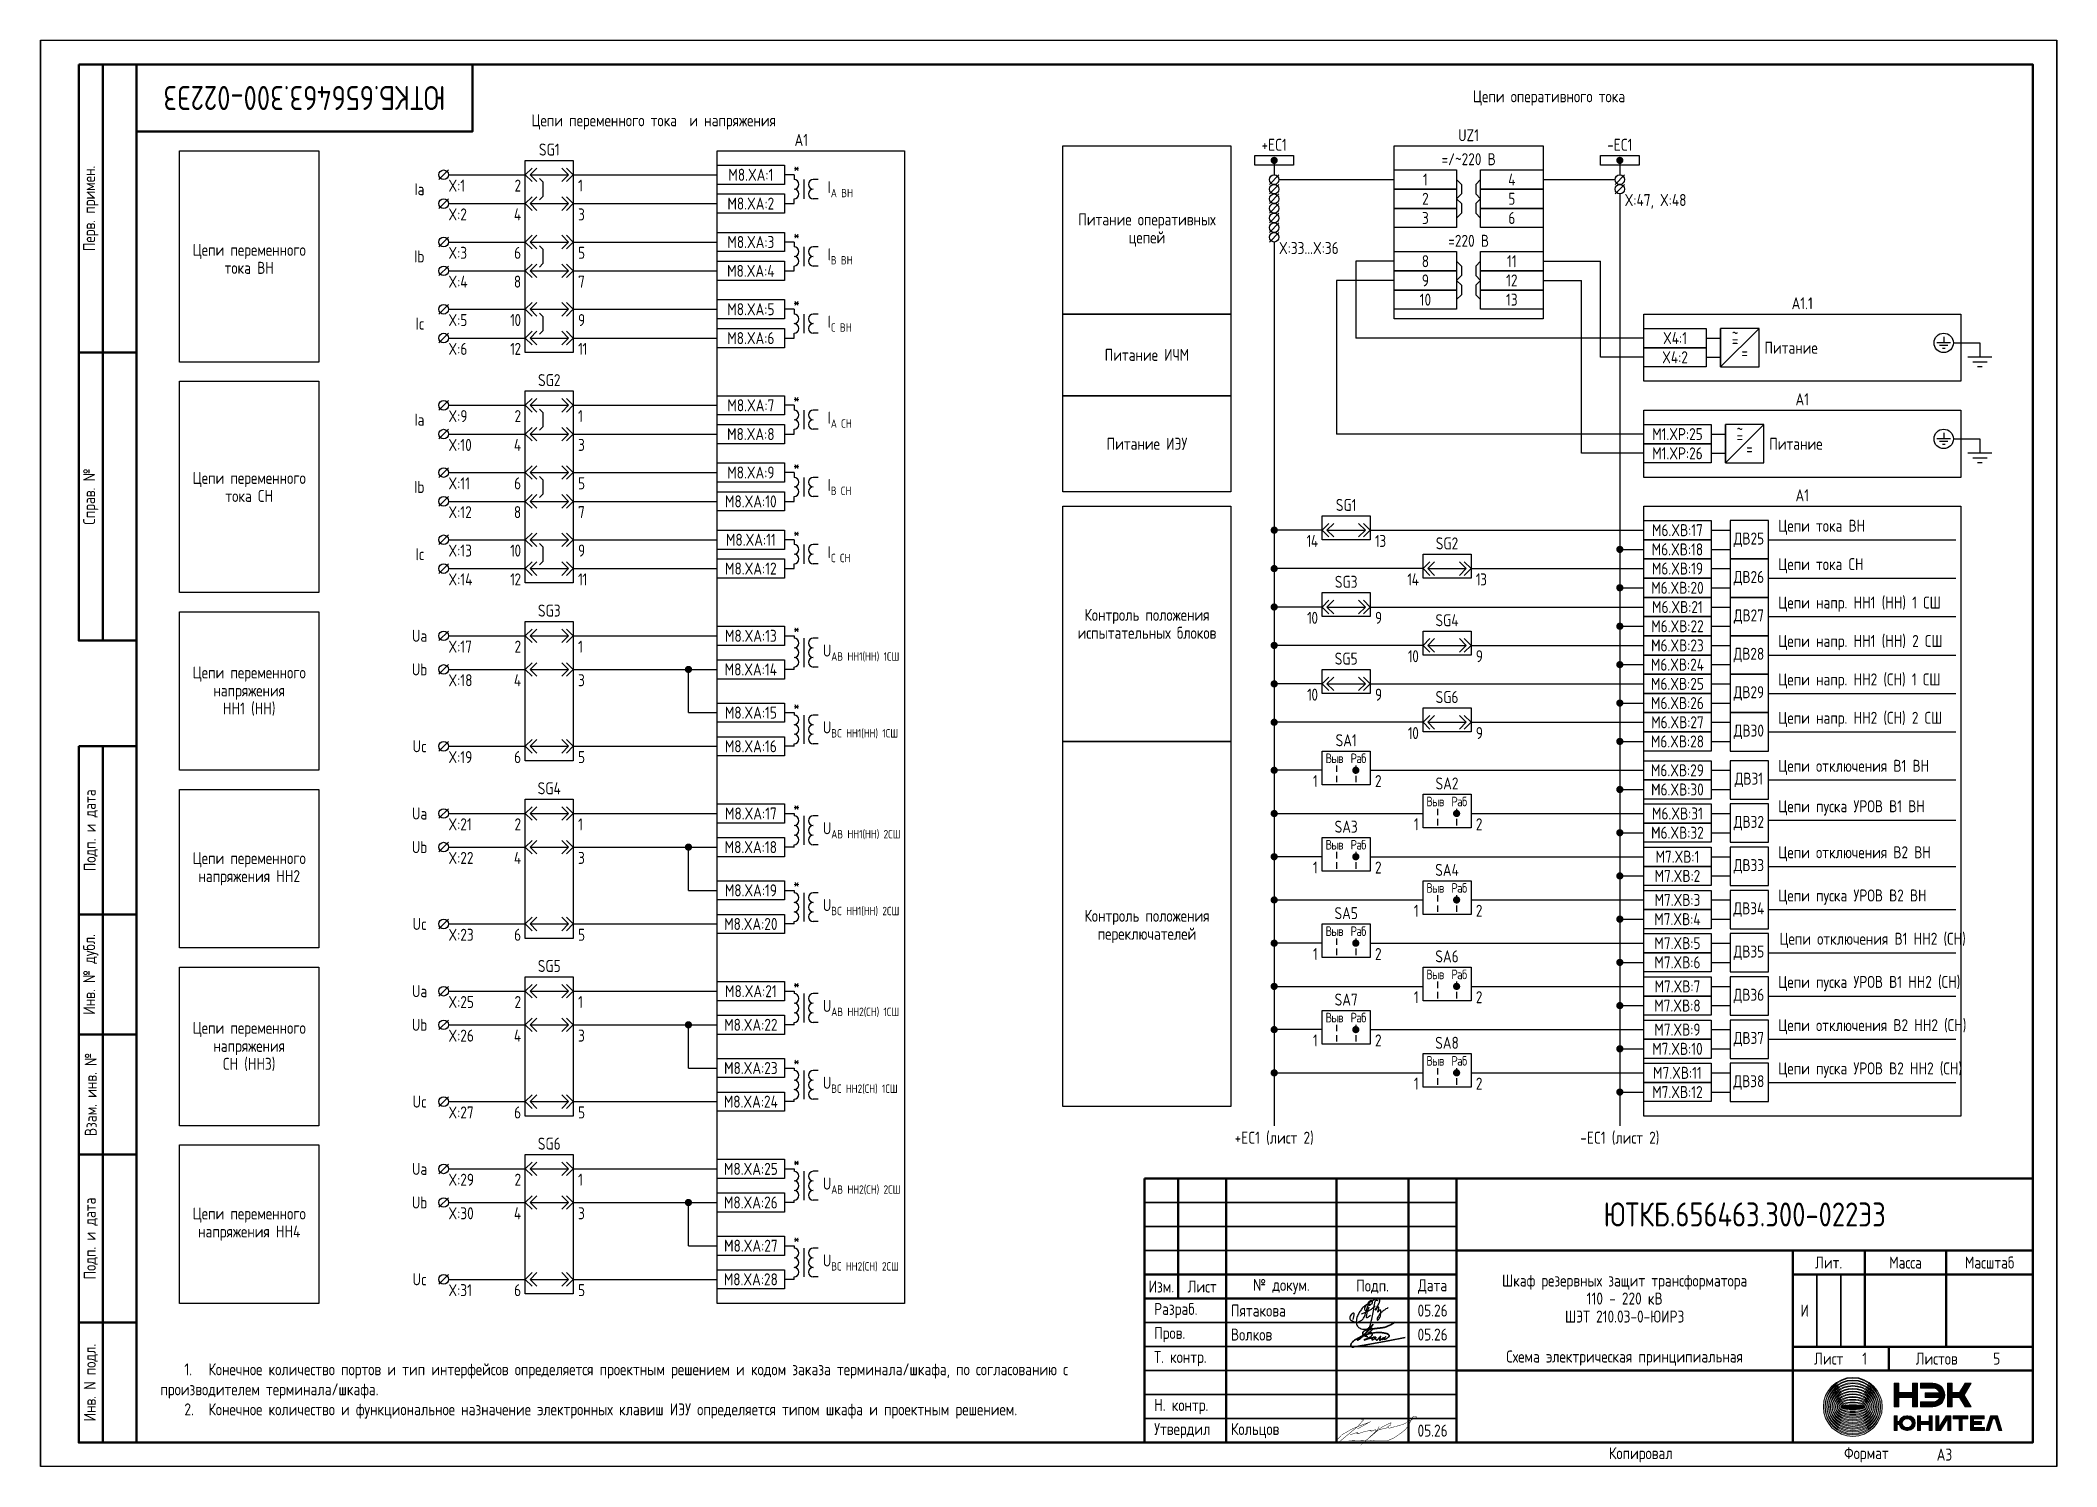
# Paper-space layout 'Лист1' of a CAD drawing. Header units: millimetres. Extents: x 31 to 266, y 22 to 188.
# The model-space entities are those that its viewports show. They can reach past a viewport. Long polylines and large blocks are cut down to what shows.
import ezdxf

# ---------------------------------------------------------------- set-up
doc = ezdxf.new("R2010")
doc.units = ezdxf.units.MM
doc.styles.add('Gost_type_A', font='GOST_0.TTF')

psp = doc.layouts.new('Лист1')

msp = doc.modelspace()

# ---------------------------------------------------------------- texts
at = {"insert": (55, 285), "char_height": 5, "width": 70, "attachment_point": 5, "rotation": 180, "style": 'Gost_type_A'}
msp.add_mtext('ЮТКБ.656463.300-022Э3', dxfattribs=at)
at = {"char_height": 2.5, "line_spacing_factor": 0.9, "style": 'Gost_type_A'}
for s, insert, width, attachment_point in [('Цепи оперативного тока', (314.25, 285), 197.5, 5), ('Цепи переменного тока  и напряжения', (127.75, 280), 197.5, 5), ('A1', (158.5, 275), 35, 8), ('UZ1', (297.5, 276), 31, 8), ('SG1', (106, 273), 10, 8), ('=/~220 В', (297.5, 271), 31, 8), ('Ia', (80, 266), 6, 6), ('X:1', (85, 268), 10, 1), ('{\\T0.9;2}', (100, 268), 5, 3), ('{\\T0.9;1}', (112, 268), 5, 1), ('X:47, X:48', (330, 265), 16, 1), ('X:2', (85, 262), 10, 1), ('{\\T0.9;4}', (100, 262), 5, 3), ('{\\T0.9;3}', (112, 262), 5, 1), ('Питание оперативных цепей', (230.5, 257.5), 35, 5), ('=220 В', (297.5, 254), 31, 8), ('Цепи переменного \\Pтока ВН', (43.5, 251.5), 29, 5), ('Ib', (80, 252), 6, 6), ('X:3', (85, 254), 10, 1), ('{\\T0.9;6}', (100, 254), 5, 3), ('{\\T0.9;5}', (112, 254), 5, 1), ('X:33...X:36', (258, 255), 16, 1), ('X:4', (85, 248), 10, 1), ('{\\T0.9;8}', (100, 248), 5, 3), ('{\\T0.9;7}', (112, 248), 5, 1), ('X:5', (85, 240), 10, 1), ('{\\T0.9;10}', (100, 240), 5, 3), ('{\\T0.9;9}', (112, 240), 5, 1), ('A1.1', (367, 241), 66, 8), ('Ic', (80, 238), 6, 6), ('X:6', (85, 234), 10, 1), ('{\\T0.9;12}', (100, 234), 5, 3), ('{\\T0.9;11}', (112, 234), 5, 1), ('Питание ИЧМ', (230.5, 231.5), 35, 5), ('SG2', (106, 225), 10, 8), ('A1', (367, 221), 66, 8), ('Ia', (80, 218), 6, 6), ('X:9', (85, 220), 10, 1), ('{\\T0.9;2}', (100, 220), 5, 3), ('{\\T0.9;1}', (112, 220), 5, 1), ('Питание ИЭУ', (230.5, 213), 35, 5), ('X:10', (85, 214), 10, 1), ('{\\T0.9;4}', (100, 214), 5, 3), ('{\\T0.9;3}', (112, 214), 5, 1), ('Цепи переменного тока СН', (43.5, 204), 29, 5), ('X:11', (85, 206), 10, 1), ('{\\T0.9;6}', (100, 206), 5, 3), ('{\\T0.9;5}', (112, 206), 5, 1), ('Ib', (80, 204), 6, 6), ('A1', (367, 201), 66, 8), ('X:12', (85, 200), 10, 1), ('{\\T0.9;8}', (100, 200), 5, 3), ('{\\T0.9;7}', (112, 200), 5, 1), ('SG1', (272, 199), 10, 8), ('{\\T0.9;14}', (266, 194), 5, 3), ('{\\T0.9;13}', (278, 194), 5, 1), ('SG2', (293, 191), 10, 8), ('Ic', (80, 190), 6, 6), ('X:13', (85, 192), 10, 1), ('{\\T0.9;10}', (100, 192), 5, 3), ('{\\T0.9;9}', (112, 192), 5, 1), ('X:14', (85, 186), 10, 1), ('{\\T0.9;12}', (100, 186), 5, 3), ('{\\T0.9;11}', (112, 186), 5, 1), ('SG3', (272, 183), 10, 8), ('{\\T0.9;14}', (287, 186), 5, 3), ('{\\T0.9;13}', (299, 186), 5, 1), ('SG3', (106, 177), 10, 8), ('Контроль положения\\Pиспытательных блоков', (230.5, 175.5), 35, 5), ('{\\T0.9;10}', (266, 178), 5, 3), ('{\\T0.9;9}', (278, 178), 5, 1), ('SG4', (293, 175), 10, 8), ('Ua', (79, 173), 6, 5), ('X:17', (85, 172), 10, 1), ('{\\T0.9;2}', (100, 172), 5, 3), ('{\\T0.9;1}', (112, 172), 5, 1), ('SG5', (272, 167), 10, 8), ('{\\T0.9;10}', (287, 170), 5, 3), ('{\\T0.9;9}', (299, 170), 5, 1), ('Цепи переменного напряжения  \\PНН1 (НН)', (43.5, 161.5), 29, 5), ('Ub', (79, 166), 6, 5), ('X:18', (85, 165), 10, 1), ('{\\T0.9;4}', (100, 165), 5, 3), ('{\\T0.9;3}', (112, 165), 5, 1), ('{\\T0.9;10}', (266, 162), 5, 3), ('{\\T0.9;9}', (278, 162), 5, 1), ('SG6', (293, 159), 10, 8), ('Uc', (79, 150), 6, 5), ('{\\T0.9;10}', (287, 154), 5, 3), ('{\\T0.9;9}', (299, 154), 5, 1), ('X:19', (85, 149), 10, 1), ('{\\T0.9;6}', (100, 149), 5, 3), ('{\\T0.9;5}', (112, 149), 5, 1), ('SG4', (106, 140), 10, 8), ('Ua', (79, 136), 6, 5), ('X:21', (85, 135), 10, 1), ('{\\T0.9;2}', (100, 135), 5, 3), ('{\\T0.9;1}', (112, 135), 5, 1), ('Ub', (79, 129), 6, 5), ('Цепи переменного напряжения НН2', (43.5, 124.5), 29, 5), ('X:22', (85, 128), 10, 1), ('{\\T0.9;4}', (100, 128), 5, 3), ('{\\T0.9;3}', (112, 128), 5, 1), ('Uc', (79, 113), 6, 5), ('Контроль положения\\Pпереключателей', (230.5, 112.5), 35, 5), ('X:23', (85, 112), 10, 1), ('{\\T0.9;6}', (100, 112), 5, 3), ('{\\T0.9;5}', (112, 112), 5, 1), ('SG5', (106, 103), 10, 8), ('Ua', (79, 99), 6, 5), ('X:25', (85, 98), 10, 1), ('{\\T0.9;2}', (100, 98), 5, 3), ('{\\T0.9;1}', (112, 98), 5, 1), ('Цепи переменного напряжения  \\PСН (НН3) ', (43.5, 87.5), 29, 5), ('Ub', (79, 92), 6, 5), ('X:26', (85, 91), 10, 1), ('{\\T0.9;4}', (100, 91), 5, 3), ('{\\T0.9;3}', (112, 91), 5, 1), ('Uc', (79, 76), 6, 5), ('X:27', (85, 75), 10, 1), ('{\\T0.9;6}', (100, 75), 5, 3), ('{\\T0.9;5}', (112, 75), 5, 1), ('SG6', (106, 66), 10, 8), ('Ua', (79, 62), 6, 5), ('X:29', (85, 61), 10, 1), ('{\\T0.9;2}', (100, 61), 5, 3), ('{\\T0.9;1}', (112, 61), 5, 1), ('Ub', (79, 55), 6, 5), ('Цепи переменного напряжения НН4', (43.5, 50.5), 29, 5), ('X:30', (85, 54), 10, 1), ('{\\T0.9;4}', (100, 54), 5, 3), ('{\\T0.9;3}', (112, 54), 5, 1), ('Uc', (79, 39), 6, 5), ('X:31', (85, 38), 10, 1), ('{\\T0.9;6}', (100, 38), 5, 3), ('{\\T0.9;5}', (112, 38), 5, 1), ('Шкаф резервных защит трансформатора \\P110 - 220 кВ                        \\PШЭТ 210.03-0-ЮИРЗ', (330, 35), 68, 5)]:
    msp.add_mtext(s, dxfattribs=dict(at, insert=insert, width=width, attachment_point=attachment_point))
at = {"style": 'Gost_type_A'}
for s, insert, char_height, width, attachment_point in [('+EC1', (257, 274), 2.5, 10, 8), ('-EC1', (329, 274), 2.5, 10, 8), ('M8.XA:1', (148, 269), 2.5, 14, 5), ('*', (157.5, 270.5), 2.5, 3, 5), ('1', (288.5, 268), 2.5, 13, 5), ('4', (306.5, 268), 2.5, 13, 5), ('\\A1;I{\\H0.7x;\\S^ A BН;}', (164, 266), 2.5, 8, 4), ('2', (288.5, 264), 2.5, 13, 5), ('5', (306.5, 264), 2.5, 13, 5), ('M8.XA:2', (147.99, 263), 2.5, 14.018, 5), ('3', (288.5, 260), 2.5, 13, 5), ('6', (306.5, 260), 2.5, 13, 5), ('M8.XA:3', (148, 255), 2.5, 14, 5), ('*', (157.5, 256.5), 2.5, 3, 5), ('\\A1;I{\\H0.7x;\\S^ B BН;}', (164, 252), 2.5, 8, 4), ('8', (288.5, 251), 2.5, 13, 5), ('11', (306.5, 251), 2.5, 13, 5), ('M8.XA:4', (147.99, 248.99), 2.5, 14.018, 5), ('9', (288.5, 247), 2.5, 13, 5), ('12', (306.5, 247), 2.5, 13, 5), ('10', (288.5, 243), 2.5, 13, 5), ('13', (306.5, 243), 2.5, 13, 5), ('M8.XA:5', (148, 241), 2.5, 14, 5), ('*', (157.5, 242.5), 2.5, 3, 5), ('\\A1;I{\\H0.7x;\\S^ C BН;}', (164, 238), 2.5, 8, 4), ('M8.XA:6', (147.99, 234.99), 2.5, 14.018, 5), ('X4:1', (340.5, 235), 2.5, 13, 5), ('~', (353, 236.03), 2.5, 2.7, 5), ('X4:2', (340.5, 231), 2.5, 13, 5), ('=', (353, 234.53), 2.5, 6, 5), ('=', (355, 232), 2.5, 6, 5), ('Питание', (364.67, 232.99), 2.5, 11.3452, 5), ('*', (157.5, 222.5), 2.5, 3, 5), ('M8.XA:7', (148, 221), 2.5, 14, 5), ('\\A1;I{\\H0.7x;\\S^ A СН;}', (164, 218), 2.5, 8, 4), ('M8.XA:8', (147.99, 215), 2.5, 14.018, 5), ('M1.XP:25', (341, 215), 2.5, 13.9956, 5), ('~', (354, 216.03), 2.5, 2.7, 5), ('=', (354, 214.53), 2.5, 6, 5), ('Питание', (365.67, 212.99), 2.5, 11.3452, 5), ('M1.XP:26', (341, 211), 2.5, 13.9956, 5), ('=', (356, 212), 2.5, 6, 5), ('M8.XA:9', (148, 207), 2.5, 14, 5), ('*', (157.5, 208.5), 2.5, 3, 5), ('M8.XA:10', (147.99, 200.99), 2.5, 14.018, 5), ('\\A1;I{\\H0.7x;\\S^ B СН;}', (164, 204), 2.5, 8, 4), ('M8.XA:11', (148, 193), 2.5, 14, 5), ('*', (157.5, 194.5), 2.5, 3, 5), ('M6.XВ:17', (341, 195), 2.5, 14, 5), ('ДВ25', (355.88, 193), 2.5, 7.7588, 5), ('Цепи тока ВН', (362, 194), 2.5, 27.8465, 7), ('\\A1;I{\\H0.7x;\\S^ C СН;}', (164, 190), 2.5, 8, 4), ('M6.XВ:18', (341, 191), 2.5, 14, 5), ('Цепи тока СН', (362, 186), 2.5, 27.8465, 7), ('M8.XA:12', (147.99, 187), 2.5, 14.018, 5), ('M6.XВ:19', (341, 187), 2.5, 14, 5), ('ДВ26', (355.88, 185), 2.5, 7.7588, 5), ('M6.XВ:20', (341, 183), 2.5, 14, 5), ('Цепи напр. НН1 (НН) 1 СШ', (362, 178), 2.5, 33.0751, 7), ('M6.XВ:21', (341, 179), 2.5, 14, 5), ('ДВ27', (355.88, 177), 2.5, 7.7588, 5), ('M8.XA:13', (148, 173), 2.5, 14, 5), ('*', (157.5, 174.5), 2.5, 3, 5), ('M6.XВ:23', (341, 171), 2.5, 14, 5), ('M6.XВ:22', (341, 175), 2.5, 14, 5), ('Цепи напр. НН1 (НН) 2 СШ', (362, 170), 2.5, 39.0936, 7), ('\\A1;U{\\H0.7x;\\S^ AB HH1(HH) 1СШ;}', (163, 169.5), 2.5, 12, 4), ('M6.XВ:24', (341, 167), 2.5, 14, 5), ('ДВ28', (355.88, 169), 2.5, 7.7588, 5), ('M8.XA:14', (147.99, 166), 2.5, 14.018, 5), ('M6.XВ:25', (341, 163), 2.5, 14, 5), ('Цепи напр. НН2 (СН) 1 СШ', (362, 162), 2.5, 35.5484, 7), ('M6.XВ:26', (341, 159), 2.5, 14, 5), ('ДВ29', (355.88, 161), 2.5, 7.7588, 5), ('M8.XA:15', (148, 157), 2.5, 14, 5), ('*', (157.5, 158.5), 2.5, 3, 5), ('M6.XВ:27', (341, 155), 2.5, 14, 5), ('Цепи напр. НН2 (СН) 2 СШ', (362, 154), 2.5, 36.9967, 7), ('M8.XA:16', (147.99, 150), 2.5, 14.018, 5), ('\\A1;U{\\H0.7x;\\S^ BC HH1(HH) 1СШ;}', (163, 153.5), 2.5, 12, 4), ('SA1', (272, 150), 2.5, 10, 8), ('M6.XВ:28', (341, 151), 2.5, 14, 5), ('ДВ30', (355.88, 153), 2.5, 7.7588, 5), ('{\\T0.9;Выв}', (269.5, 147.5), 2, 5, 5), ('{\\T0.9;Раб}', (274.5, 147.5), 2, 5, 5), ('Цепи отключения В1 ВН', (362, 144), 2.5, 32, 7), ('{\\T0.9;1}', (266, 144), 2.5, 5, 3), ('SA2', (293, 141), 2.5, 10, 8), ('M6.XВ:29', (341, 145), 2.5, 14, 5), ('ДВ31', (355.88, 143), 2.5, 7.7588, 5), ('{\\T0.9;Выв}', (290.5, 138.5), 2, 5, 5), ('{\\T0.9;Раб}', (295.5, 138.5), 2, 5, 5), ('M6.XВ:30', (341, 141), 2.5, 14, 5), ('Цепи пуска УРОВ В1 ВН', (362, 135.58), 2.5, 33, 7), ('M8.XA:17', (148, 136), 2.5, 14, 5), ('*', (157.5, 137.5), 2.5, 3, 5), ('SA3', (272, 132), 2.5, 10, 8), ('{\\T0.9;1}', (287, 135), 2.5, 5, 3), ('{\\T0.9;2}', (299, 135), 2.5, 5, 1), ('M6.XВ:31', (341, 136), 2.5, 14, 5), ('ДВ32', (355.88, 134), 2.5, 7.7588, 5), ('M8.XA:18', (147.99, 129), 2.5, 14.018, 5), ('\\A1;U{\\H0.7x;\\S^ AB HH1(HH) 2СШ;}', (163, 132.5), 2.5, 12, 4), ('{\\T0.9;Выв}', (269.5, 129.5), 2, 5, 5), ('{\\T0.9;Раб}', (274.5, 129.5), 2, 5, 5), ('M6.XВ:32', (341, 132), 2.5, 14, 5), ('{\\T0.9;1}', (266, 126), 2.5, 5, 3), ('M7.XВ:1', (341, 127), 2.5, 14, 5), ('ДВ33', (355.88, 125), 2.5, 7.7588, 5), ('Цепи отключения В2 ВН', (362, 126), 2.5, 32, 7), ('SA4', (293, 123), 2.5, 10, 8), ('M7.XВ:2', (341, 123), 2.5, 14, 5), ('M8.XA:19', (148, 120), 2.5, 14, 5), ('*', (157.5, 121.5), 2.5, 3, 5), ('\\A1;U{\\H0.7x;\\S^ BC HH1(HH) 2СШ;}', (163, 116.5), 2.5, 12, 4), ('{\\T0.9;Выв}', (290.5, 120.5), 2, 5, 5), ('{\\T0.9;Раб}', (295.5, 120.5), 2, 5, 5), ('M7.XВ:3', (341, 118), 2.5, 14, 5), ('Цепи пуска УРОВ В2 ВН', (362, 117), 2.5, 32, 7), ('M8.XA:20', (147.99, 113), 2.5, 14.018, 5), ('SA5', (272, 114), 2.5, 10, 8), ('{\\T0.9;1}', (287, 117), 2.5, 5, 3), ('{\\T0.9;2}', (299, 117), 2.5, 5, 1), ('M7.XВ:4', (341, 114), 2.5, 14, 5), ('ДВ34', (355.88, 116), 2.5, 7.7588, 5), ('{\\T0.9;Выв}', (269.5, 111.5), 2, 5, 5), ('{\\T0.9;Раб}', (274.5, 111.5), 2, 5, 5), ('M7.XВ:5', (341, 109), 2.5, 14, 5), ('Цепи отключения В1 НН2 (СН)', (362.24, 108), 2.5, 39.2671, 7), ('{\\T0.9;1}', (266, 108), 2.5, 5, 3), ('SA6', (293, 105), 2.5, 10, 8), ('M7.XВ:6', (341, 105), 2.5, 14, 5), ('ДВ35', (355.88, 107), 2.5, 7.7588, 5), ('{\\T0.9;Выв}', (290.5, 102.5), 2, 5, 5), ('{\\T0.9;Раб}', (295.5, 102.5), 2, 5, 5), ('M7.XВ:7', (341, 100), 2.5, 14, 5), ('Цепи пуска УРОВ В1 НН2 (СН)', (362, 99), 2.5, 39.1905, 7), ('M8.XA:21', (148, 99), 2.5, 14, 5), ('*', (157.5, 100.5), 2.5, 3, 5), ('\\A1;U{\\H0.7x;\\S^ AB HH2(СH) 1СШ;}', (163, 95.5), 2.5, 12, 4), ('SA7', (272, 96), 2.5, 10, 8), ('{\\T0.9;1}', (287, 99), 2.5, 5, 3), ('{\\T0.9;2}', (299, 99), 2.5, 5, 1), ('M7.XВ:8', (341, 96), 2.5, 14, 5), ('ДВ36', (355.88, 98), 2.5, 7.7588, 5), ('M8.XA:22', (147.99, 92), 2.5, 14.018, 5), ('{\\T0.9;Выв}', (269.5, 93.5), 2, 5, 5), ('{\\T0.9;Раб}', (274.5, 93.5), 2, 5, 5), ('Цепи отключения В2 НН2 (СН)', (362, 90), 2.5, 40.0695, 7), ('{\\T0.9;1}', (266, 90), 2.5, 5, 3), ('SA8', (293, 87), 2.5, 10, 8), ('M7.XВ:10', (341, 87), 2.5, 14, 5), ('M7.XВ:9', (341, 91), 2.5, 14, 5), ('ДВ37', (355.88, 89), 2.5, 7.7588, 5), ('M8.XA:23', (148, 83), 2.5, 14, 5), ('*', (157.5, 84.5), 2.5, 3, 5), ('{\\T0.9;Выв}', (290.5, 84.5), 2, 5, 5), ('{\\T0.9;Раб}', (295.5, 84.5), 2, 5, 5), ('Цепи пуска УРОВ В2 НН2 (СН)', (362, 81), 2.5, 39.8804, 7), ('\\A1;U{\\H0.7x;\\S^ BС HH2(СH) 1СШ;}', (163, 79.5), 2.5, 12, 4), ('{\\T0.9;1}', (287, 81), 2.5, 5, 3), ('{\\T0.9;2}', (299, 81), 2.5, 5, 1), ('M7.XВ:11', (341, 82), 2.5, 14, 5), ('ДВ38', (355.88, 80), 2.5, 7.7588, 5), ('M8.XA:24', (147.99, 76), 2.5, 14.018, 5), ('M7.XВ:12', (341, 78), 2.5, 14, 5), ('+EC1 (лист 2)', (257, 67), 2.5, 18, 8), ('-EC1 (лист 2)', (329, 67), 2.5, 20, 8), ('M8.XA:25', (148, 62), 2.5, 14, 5), ('*', (157.5, 63.5), 2.5, 3, 5), ('\\A1;U{\\H0.7x;\\S^ AB HH2(СH) 2СШ;}', (163, 58.5), 2.5, 12, 4), ('M8.XA:26', (147.99, 55), 2.5, 14.018, 5), ('ЮТКБ.656463.300-022Э3', (355, 52.5), 5, 120, 5), ('M8.XA:27', (148, 46), 2.5, 14, 5), ('*', (157.5, 47.5), 2.5, 3, 5), ('\\A1;U{\\H0.7x;\\S^ BС HH2(СH) 2СШ;}', (163, 42.5), 2.5, 12, 4), ('M8.XA:28', (147.99, 39), 2.5, 14.018, 5), ('Пятакова', (248, 32.5), 2.5, 22, 4), ('05.26', (290, 32.5), 2.5, 10, 5), ('И', (367.5, 32.49), 2.5, 5, 5), ('Волков', (248, 27.5), 2.5, 22, 4), ('05.26', (290, 27.5), 2.5, 10, 5), ('\\A1;\\P\\P\\pxi2,t4,8;1.^IКонечное количество портов и тип интерфейсов определяется проектным решением и кодом заказа терминала/шкафа, по согласованию с производителем терминала/шкафа.\\P2.^IКонечное количество и функциональное назначение электронных клавиш ИЭУ определяется типом шкафа и проектным решением.', (25, 10), 2.5, 205, 7), ('Схема электрическая принципиальная', (330, 21), 2.5, 70, 8), ('1', (380, 22.49), 2.5, 10, 5), ('5', (407.5, 22.49), 2.5, 15, 5), ('Кольцов', (248, 7.5), 2.5, 22, 4), ('05.26', (290, 7.5), 2.5, 10, 5), ('A3', (395, 2.5), 2.5, 20, 4)]:
    msp.add_mtext(s, dxfattribs=dict(at, insert=insert, char_height=char_height, width=width, attachment_point=attachment_point))
at = {"char_height": 2.5, "attachment_point": 1, "style": 'Gost_type_A'}
for insert in [(278, 144), (278, 126), (278, 108), (278, 90)]:
    msp.add_mtext('{\\T0.9;2}', dxfattribs=dict(at, insert=insert))

# ---------------------------------------------------------------- blocks, each defined once
blk = doc.blocks.new('Штамп угловой верхний')
at = {"lineweight": 50}
blk.add_lwpolyline([(0, 0), (70, 0), (70, -14), (0, -14)], close=True, dxfattribs=at)
blk = doc.blocks.new('Формат_А3')
blk.add_lwpolyline([(-420, 297), (0, 297), (0, 0), (-420, 0)], close=True)
at = {"lineweight": 50}
blk.add_lwpolyline([(-400, 292), (-5, 292), (-5, 5), (-400, 5)], close=True, dxfattribs=at)
blk = doc.blocks.new('Штамп левый верхний')
at = {"lineweight": 50}
for points in [[(-12, 0), (-7, 0), (-7, -60), (-12, -60)], [(-7, 0), (0, 0), (0, -60), (-7, -60)], [(-12, -60), (-7, -60), (-7, -120), (-12, -120)], [(-7, -60), (0, -60), (0, -120), (-7, -120)]]:
    blk.add_lwpolyline(points, close=True, dxfattribs=at)
at = {"char_height": 2.5, "width": 60, "attachment_point": 5, "rotation": 90, "style": 'Gost_type_A'}
for s, insert in [('Перв. примен.', (-9.5, -30)), ('Справ. №', (-9.5, -90))]:
    blk.add_mtext(s, dxfattribs=dict(at, insert=insert))
blk = doc.blocks.new('Штамп левый нижний')
at = {"lineweight": 50}
for points in [[(-12, 145), (-7, 145), (-7, 110), (-12, 110)], [(-7, 145), (0, 145), (0, 110), (-7, 110)], [(-12, 110), (-7, 110), (-7, 85), (-12, 85)], [(-7, 110), (0, 110), (0, 85), (-7, 85)], [(-12, 85), (-7, 85), (-7, 60), (-12, 60)], [(-7, 85), (0, 85), (0, 60), (-7, 60)], [(-12, 60), (-7, 60), (-7, 25), (-12, 25)], [(-7, 60), (0, 60), (0, 25), (-7, 25)], [(-12, 25), (-7, 25), (-7, 0), (-12, 0)], [(-7, 25), (0, 25), (0, 0), (-7, 0)]]:
    blk.add_lwpolyline(points, close=True, dxfattribs=at)
at = {"char_height": 2.5, "attachment_point": 5, "rotation": 90, "style": 'Gost_type_A'}
for s, insert, width in [('Подп. и дата', (-9.5, 127.5), 35), ('Инв. № дубл.', (-9.5, 97.5), 25), ('Взам. инв. №', (-9.5, 72.5), 25), ('Подп. и дата', (-9.5, 42.5), 35), ('Инв. N подл.', (-9.5, 12.5), 25)]:
    blk.add_mtext(s, dxfattribs=dict(at, insert=insert, width=width))
blk = doc.blocks.new('*U20')
at = {"lineweight": 0, "true_color": 0x00cb62}
h = blk.add_hatch(color=112, dxfattribs=at)
h.dxf.hatch_style = 1
edge = h.paths.add_edge_path()
edge.add_spline(control_points=[(-12.47, 6.09), (-15.86, 6.09), (-18.61, 3.34), (-18.61, -0.05)], knot_values=[1, 1, 1, 1, 2, 2, 2, 2], degree=3, periodic=0)
edge.add_spline(control_points=[(-18.61, -0.05), (-18.61, -3.43), (-15.86, -6.19), (-12.47, -6.19)], knot_values=[0, 0, 0, 0, 1, 1, 1, 1], degree=3, periodic=0)
edge.add_spline(control_points=[(-12.47, -6.19), (-9.09, -6.19), (-6.33, -3.43), (-6.33, -0.05)], knot_values=[3, 3, 3, 3, 4, 4, 4, 4], degree=3, periodic=0)
edge.add_spline(control_points=[(-6.33, -0.05), (-6.33, 3.34), (-9.09, 6.09), (-12.47, 6.09)], knot_values=[2, 2, 2, 2, 3, 3, 3, 3], degree=3, periodic=0)
edge = h.paths.add_edge_path(flags=16)
edge.add_spline(control_points=[(-18.23, -0.05), (-18.23, 3.21), (-15.73, 5.95), (-12.47, 5.95)], knot_values=[0, 0, 0, 0, 1, 1, 1, 1], degree=3, periodic=0)
edge.add_spline(control_points=[(-12.47, 5.95), (-9.21, 5.95), (-6.71, 3.21), (-6.71, -0.05)], knot_values=[3, 3, 3, 3, 4, 4, 4, 4], degree=3, periodic=0)
edge.add_spline(control_points=[(-6.71, -0.05), (-6.71, -3.3), (-9.21, -5.83), (-12.47, -5.83)], knot_values=[2, 2, 2, 2, 3, 3, 3, 3], degree=3, periodic=0)
edge.add_spline(control_points=[(-12.47, -5.83), (-15.73, -5.83), (-18.23, -3.3), (-18.23, -0.05)], knot_values=[1, 1, 1, 1, 2, 2, 2, 2], degree=3, periodic=0)
h = blk.add_hatch(color=112, dxfattribs=at)
h.dxf.hatch_style = 1
edge = h.paths.add_edge_path()
edge.add_spline(control_points=[(-12.47, 5.52), (-15.66, 5.52), (-18.25, 3.02), (-18.25, -0.05)], knot_values=[1, 1, 1, 1, 2, 2, 2, 2], degree=3, periodic=0)
edge.add_spline(control_points=[(-18.25, -0.05), (-18.25, -3.11), (-15.66, -5.61), (-12.47, -5.61)], knot_values=[0, 0, 0, 0, 1, 1, 1, 1], degree=3, periodic=0)
edge.add_spline(control_points=[(-12.47, -5.61), (-9.28, -5.61), (-6.69, -3.11), (-6.69, -0.05)], knot_values=[3, 3, 3, 3, 4, 4, 4, 4], degree=3, periodic=0)
edge.add_spline(control_points=[(-6.69, -0.05), (-6.69, 3.02), (-9.28, 5.52), (-12.47, 5.52)], knot_values=[2, 2, 2, 2, 3, 3, 3, 3], degree=3, periodic=0)
edge = h.paths.add_edge_path(flags=16)
edge.add_spline(control_points=[(-17.86, -0.05), (-17.86, 2.9), (-15.53, 5.38), (-12.47, 5.38)], knot_values=[0, 0, 0, 0, 1, 1, 1, 1], degree=3, periodic=0)
edge.add_spline(control_points=[(-12.47, 5.38), (-9.41, 5.38), (-7.08, 2.9), (-7.08, -0.05)], knot_values=[3, 3, 3, 3, 4, 4, 4, 4], degree=3, periodic=0)
edge.add_spline(control_points=[(-7.08, -0.05), (-7.08, -2.99), (-9.41, -5.26), (-12.47, -5.26)], knot_values=[2, 2, 2, 2, 3, 3, 3, 3], degree=3, periodic=0)
edge.add_spline(control_points=[(-12.47, -5.26), (-15.53, -5.26), (-17.86, -2.99), (-17.86, -0.05)], knot_values=[1, 1, 1, 1, 2, 2, 2, 2], degree=3, periodic=0)
h = blk.add_hatch(color=112, dxfattribs=at)
h.dxf.hatch_style = 1
edge = h.paths.add_edge_path()
edge.add_spline(control_points=[(-17.88, -0.05), (-17.88, -2.8), (-15.46, -5.04), (-12.47, -5.04)], knot_values=[0, 0, 0, 0, 1, 1, 1, 1], degree=3, periodic=0)
edge.add_spline(control_points=[(-12.47, -5.04), (-9.49, -5.04), (-7.06, -2.8), (-7.06, -0.05)], knot_values=[3, 3, 3, 3, 4, 4, 4, 4], degree=3, periodic=0)
edge.add_spline(control_points=[(-7.06, -0.05), (-7.06, 2.71), (-9.49, 4.95), (-12.47, 4.95)], knot_values=[2, 2, 2, 2, 3, 3, 3, 3], degree=3, periodic=0)
edge.add_spline(control_points=[(-12.47, 4.95), (-15.46, 4.95), (-17.88, 2.71), (-17.88, -0.05)], knot_values=[1, 1, 1, 1, 2, 2, 2, 2], degree=3, periodic=0)
edge = h.paths.add_edge_path(flags=16)
edge.add_spline(control_points=[(-17.5, -0.05), (-17.5, 2.58), (-15.33, 4.8), (-12.47, 4.8)], knot_values=[0, 0, 0, 0, 1, 1, 1, 1], degree=3, periodic=0)
edge.add_spline(control_points=[(-12.47, 4.8), (-9.61, 4.8), (-7.44, 2.58), (-7.44, -0.05)], knot_values=[3, 3, 3, 3, 4, 4, 4, 4], degree=3, periodic=0)
edge.add_spline(control_points=[(-7.44, -0.05), (-7.44, -2.67), (-9.61, -4.68), (-12.47, -4.68)], knot_values=[2, 2, 2, 2, 3, 3, 3, 3], degree=3, periodic=0)
edge.add_spline(control_points=[(-12.47, -4.68), (-15.33, -4.68), (-17.5, -2.67), (-17.5, -0.05)], knot_values=[1, 1, 1, 1, 2, 2, 2, 2], degree=3, periodic=0)
h = blk.add_hatch(color=112, dxfattribs=at)
h.dxf.hatch_style = 1
edge = h.paths.add_edge_path()
edge.add_spline(control_points=[(-7.44, -0.05), (-7.44, 0.28), (-7.47, 0.6), (-7.54, 0.91)], knot_values=[3, 3, 3, 3, 3.12466, 3.12466, 3.12466, 3.12466], degree=3, periodic=0)
edge.add_spline(control_points=[(-7.54, 0.91), (-8.04, 2.89), (-10.06, 4.37), (-12.47, 4.37)], knot_values=[2, 2, 2, 2, 2.864772, 2.864772, 2.864772, 2.864772], degree=3, periodic=0)
edge.add_spline(control_points=[(-12.47, 4.37), (-14.88, 4.37), (-16.9, 2.89), (-17.4, 0.91)], knot_values=[1.135231, 1.135231, 1.135231, 1.135231, 2, 2, 2, 2], degree=3, periodic=0)
edge.add_spline(control_points=[(-17.4, 0.91), (-17.47, 0.6), (-17.5, 0.28), (-17.5, -0.05)], knot_values=[0.875337, 0.875337, 0.875337, 0.875337, 1, 1, 1, 1], degree=3, periodic=0)
edge.add_spline(control_points=[(-17.5, -0.05), (-17.5, -0.39), (-17.46, -0.73), (-17.39, -1.05)], knot_values=[1, 1, 1, 1, 1.132178, 1.132178, 1.132178, 1.132178], degree=3, periodic=0)
edge.add_spline(control_points=[(-17.39, -1.05), (-16.87, -3), (-14.86, -4.46), (-12.47, -4.46)], knot_values=[0, 0, 0, 0, 0.858028, 0.858028, 0.858028, 0.858028], degree=3, periodic=0)
edge.add_spline(control_points=[(-12.47, -4.46), (-10.08, -4.46), (-8.07, -3), (-7.55, -1.05)], knot_values=[3.141968, 3.141968, 3.141968, 3.141968, 4, 4, 4, 4], degree=3, periodic=0)
edge.add_spline(control_points=[(-7.55, -1.05), (-7.48, -0.73), (-7.44, -0.39), (-7.44, -0.05)], knot_values=[2.867825, 2.867825, 2.867825, 2.867825, 3, 3, 3, 3], degree=3, periodic=0)
edge = h.paths.add_edge_path(flags=16)
edge.add_spline(control_points=[(-17.16, -0.05), (-17.16, 0.24), (-17.12, 0.51), (-17.05, 0.77)], knot_values=[1, 1, 1, 1, 1.132889, 1.132889, 1.132889, 1.132889], degree=3, periodic=0)
edge.add_spline(control_points=[(-17.05, 0.77), (-16.64, 2.71), (-14.81, 4.23), (-12.47, 4.23)], knot_values=[0, 0, 0, 0, 0.878882, 0.878882, 0.878882, 0.878882], degree=3, periodic=0)
edge.add_spline(control_points=[(-12.47, 4.23), (-10.13, 4.23), (-8.3, 2.71), (-7.89, 0.77)], knot_values=[3.121118, 3.121118, 3.121118, 3.121118, 4, 4, 4, 4], degree=3, periodic=0)
edge.add_spline(control_points=[(-7.89, 0.77), (-7.82, 0.51), (-7.78, 0.24), (-7.78, -0.05)], knot_values=[2.867111, 2.867111, 2.867111, 2.867111, 3, 3, 3, 3], degree=3, periodic=0)
edge.add_spline(control_points=[(-7.78, -0.05), (-7.78, -0.34), (-7.82, -0.63), (-7.9, -0.9)], knot_values=[3, 3, 3, 3, 3.139265, 3.139265, 3.139265, 3.139265], degree=3, periodic=0)
edge.add_spline(control_points=[(-7.9, -0.9), (-8.33, -2.78), (-10.15, -4.11), (-12.47, -4.11), (-14.79, -4.11), (-16.61, -2.78), (-17.04, -0.9)], knot_values=[1.128324, 1.128324, 1.128324, 1.128324, 2, 2, 2, 2.871676, 2.871676, 2.871676, 2.871676], degree=3, periodic=0)
edge.add_spline(control_points=[(-17.04, -0.9), (-17.12, -0.63), (-17.16, -0.34), (-17.16, -0.05)], knot_values=[0.860735, 0.860735, 0.860735, 0.860735, 1, 1, 1, 1], degree=3, periodic=0)
edge = h.paths.add_edge_path(flags=0)
edge.add_spline(control_points=[(-16.8, -0.05), (-16.8, 0.19), (-16.76, 0.42), (-16.7, 0.64)], knot_values=[1, 1, 1, 1, 1.129952, 1.129952, 1.129952, 1.129952], degree=3, periodic=0)
edge.add_spline(control_points=[(-16.7, 0.64), (-16.34, 2.32), (-14.64, 3.65), (-12.47, 3.65)], knot_values=[0, 0, 0, 0, 0.883348, 0.883348, 0.883348, 0.883348], degree=3, periodic=0)
edge.add_spline(control_points=[(-12.47, 3.65), (-10.3, 3.65), (-8.6, 2.32), (-8.24, 0.64)], knot_values=[3.11667, 3.11667, 3.11667, 3.11667, 4, 4, 4, 4], degree=3, periodic=0)
edge.add_spline(control_points=[(-8.24, 0.64), (-8.18, 0.42), (-8.14, 0.19), (-8.14, -0.05)], knot_values=[2.870028, 2.870028, 2.870028, 2.870028, 3, 3, 3, 3], degree=3, periodic=0)
edge.add_spline(control_points=[(-8.14, -0.05), (-8.14, -0.29), (-8.18, -0.53), (-8.25, -0.76)], knot_values=[3, 3, 3, 3, 3.135947, 3.135947, 3.135947, 3.135947], degree=3, periodic=0)
edge.add_spline(control_points=[(-8.25, -0.76), (-8.63, -2.39), (-10.32, -3.54), (-12.47, -3.54)], knot_values=[2, 2, 2, 2, 2.876458, 2.876458, 2.876458, 2.876458], degree=3, periodic=0)
edge.add_spline(control_points=[(-12.47, -3.54), (-14.63, -3.54), (-16.31, -2.39), (-16.69, -0.76)], knot_values=[1.12352, 1.12352, 1.12352, 1.12352, 2, 2, 2, 2], degree=3, periodic=0)
edge.add_spline(control_points=[(-16.69, -0.76), (-16.76, -0.53), (-16.8, -0.29), (-16.8, -0.05)], knot_values=[0.864077, 0.864077, 0.864077, 0.864077, 1, 1, 1, 1], degree=3, periodic=0)
edge = h.paths.add_edge_path(flags=0)
edge.add_spline(control_points=[(-16.43, -0.05), (-16.43, 0.14), (-16.41, 0.33), (-16.35, 0.5)], knot_values=[1, 1, 1, 1, 1.126377, 1.126377, 1.126377, 1.126377], degree=3, periodic=0)
edge.add_spline(control_points=[(-16.35, 0.5), (-16.03, 1.93), (-14.48, 3.08), (-12.47, 3.08)], knot_values=[0, 0, 0, 0, 0.888928, 0.888928, 0.888928, 0.888928], degree=3, periodic=0)
edge.add_spline(control_points=[(-12.47, 3.08), (-10.46, 3.08), (-8.91, 1.93), (-8.59, 0.5)], knot_values=[3.111075, 3.111075, 3.111075, 3.111075, 4, 4, 4, 4], degree=3, periodic=0)
edge.add_spline(control_points=[(-8.59, 0.5), (-8.54, 0.33), (-8.51, 0.14), (-8.51, -0.05)], knot_values=[2.87362, 2.87362, 2.87362, 2.87362, 3, 3, 3, 3], degree=3, periodic=0)
edge.add_spline(control_points=[(-8.51, -0.05), (-8.51, -0.24), (-8.54, -0.43), (-8.6, -0.62)], knot_values=[3, 3, 3, 3, 3.131788, 3.131788, 3.131788, 3.131788], degree=3, periodic=0)
edge.add_spline(control_points=[(-8.6, -0.62), (-8.93, -2), (-10.48, -2.96), (-12.47, -2.96)], knot_values=[2, 2, 2, 2, 2.882553, 2.882553, 2.882553, 2.882553], degree=3, periodic=0)
edge.add_spline(control_points=[(-12.47, -2.96), (-14.46, -2.96), (-16.01, -2), (-16.34, -0.62)], knot_values=[1.117444, 1.117444, 1.117444, 1.117444, 2, 2, 2, 2], degree=3, periodic=0)
edge.add_spline(control_points=[(-16.34, -0.62), (-16.4, -0.43), (-16.43, -0.24), (-16.43, -0.05)], knot_values=[0.868215, 0.868215, 0.868215, 0.868215, 1, 1, 1, 1], degree=3, periodic=0)
edge = h.paths.add_edge_path(flags=0)
edge.add_spline(control_points=[(-16, -0.48), (-16.05, -0.34), (-16.07, -0.19), (-16.07, -0.05), (-16.07, 0.1), (-16.05, 0.24), (-16, 0.37)], knot_values=[0.873534, 0.873534, 0.873534, 0.873534, 1, 1, 1, 1.12176, 1.12176, 1.12176, 1.12176], degree=3, periodic=0)
edge.add_spline(control_points=[(-16, 0.37), (-15.73, 1.55), (-14.32, 2.51), (-12.47, 2.51), (-10.63, 2.51), (-9.21, 1.55), (-8.94, 0.37)], knot_values=[3.103684, 3.103684, 3.103684, 3.103684, 3.999991, 3.999991, 3.999991, 4.896306, 4.896306, 4.896306, 4.896306], degree=3, periodic=0)
edge.add_spline(control_points=[(-8.94, 0.37), (-8.89, 0.24), (-8.87, 0.1), (-8.87, -0.05), (-8.87, -0.19), (-8.9, -0.34), (-8.94, -0.48)], knot_values=[2.878251, 2.878251, 2.878251, 2.878251, 3, 3, 3, 3.126453, 3.126453, 3.126453, 3.126453], degree=3, periodic=0)
edge.add_spline(control_points=[(-8.94, -0.48), (-9.23, -1.61), (-10.64, -2.39), (-12.47, -2.39), (-14.3, -2.39), (-15.71, -1.61), (-16, -0.48)], knot_values=[1.109435, 1.109435, 1.109435, 1.109435, 2.000012, 2.000012, 2.000012, 2.890577, 2.890577, 2.890577, 2.890577], degree=3, periodic=0)
edge = h.paths.add_edge_path(flags=0)
edge.add_spline(control_points=[(-15.71, -0.05), (-15.71, 0.06), (-15.69, 0.16), (-15.65, 0.26)], knot_values=[1, 1, 1, 1, 1.121318, 1.121318, 1.121318, 1.121318], degree=3, periodic=0)
edge.add_spline(control_points=[(-15.65, 0.26), (-15.41, 1.17), (-14.14, 1.93), (-12.47, 1.93)], knot_values=[0, 0, 0, 0, 0.9007, 0.9007, 0.9007, 0.9007], degree=3, periodic=0)
edge.add_spline(control_points=[(-12.47, 1.93), (-10.8, 1.93), (-9.53, 1.17), (-9.29, 0.26)], knot_values=[3.099305, 3.099305, 3.099305, 3.099305, 4, 4, 4, 4], degree=3, periodic=0)
edge.add_spline(control_points=[(-9.29, 0.26), (-9.25, 0.16), (-9.23, 0.06), (-9.23, -0.05)], knot_values=[2.878676, 2.878676, 2.878676, 2.878676, 3, 3, 3, 3], degree=3, periodic=0)
edge.add_spline(control_points=[(-9.23, -0.05), (-9.23, -0.16), (-9.25, -0.26), (-9.3, -0.36)], knot_values=[3, 3, 3, 3, 3.126159, 3.126159, 3.126159, 3.126159], degree=3, periodic=0)
edge.add_spline(control_points=[(-9.3, -0.36), (-9.55, -1.23), (-10.81, -1.81), (-12.47, -1.81), (-14.13, -1.81), (-15.4, -1.23), (-15.64, -0.36)], knot_values=[1.105344, 1.105344, 1.105344, 1.105344, 1.999995, 1.999995, 1.999995, 2.89465, 2.89465, 2.89465, 2.89465], degree=3, periodic=0)
edge.add_spline(control_points=[(-15.64, -0.36), (-15.69, -0.26), (-15.71, -0.16), (-15.71, -0.05)], knot_values=[0.873848, 0.873848, 0.873848, 0.873848, 1, 1, 1, 1], degree=3, periodic=0)
edge = h.paths.add_edge_path(flags=0)
edge.add_spline(control_points=[(-15.35, -0.05), (-15.35, 0.03), (-15.33, 0.09), (-15.29, 0.16)], knot_values=[1, 1, 1, 1, 1.112633, 1.112633, 1.112633, 1.112633], degree=3, periodic=0)
edge.add_spline(control_points=[(-15.29, 0.16), (-15.09, 0.79), (-13.95, 1.36), (-12.47, 1.36)], knot_values=[0, 0, 0, 0, 0.904875, 0.904875, 0.904875, 0.904875], degree=3, periodic=0)
edge.add_spline(control_points=[(-12.47, 1.36), (-11, 1.36), (-9.85, 0.79), (-9.65, 0.16)], knot_values=[3.095133, 3.095133, 3.095133, 3.095133, 4, 4, 4, 4], degree=3, periodic=0)
edge.add_spline(control_points=[(-9.65, 0.16), (-9.61, 0.09), (-9.59, 0.03), (-9.59, -0.05)], knot_values=[2.887357, 2.887357, 2.887357, 2.887357, 3, 3, 3, 3], degree=3, periodic=0)
edge.add_spline(control_points=[(-9.59, -0.05), (-9.59, -0.12), (-9.62, -0.19), (-9.65, -0.26)], knot_values=[3, 3, 3, 3, 3.117814, 3.117814, 3.117814, 3.117814], degree=3, periodic=0)
edge.add_spline(control_points=[(-9.65, -0.26), (-9.87, -0.85), (-11.01, -1.24), (-12.47, -1.24)], knot_values=[2, 2, 2, 2, 2.897768, 2.897768, 2.897768, 2.897768], degree=3, periodic=0)
edge.add_spline(control_points=[(-12.47, -1.24), (-13.93, -1.24), (-15.07, -0.85), (-15.29, -0.26)], knot_values=[1.102221, 1.102221, 1.102221, 1.102221, 2, 2, 2, 2], degree=3, periodic=0)
edge.add_spline(control_points=[(-15.29, -0.26), (-15.33, -0.19), (-15.35, -0.12), (-15.35, -0.05)], knot_values=[0.882198, 0.882198, 0.882198, 0.882198, 1, 1, 1, 1], degree=3, periodic=0)
edge = h.paths.add_edge_path(flags=0)
edge.add_spline(control_points=[(-14.98, -0.05), (-14.98, -0.01), (-14.97, 0.02), (-14.94, 0.05)], knot_values=[0.901648, 0.901648, 0.901648, 0.901648, 1, 1, 1, 1], degree=3, periodic=0)
edge.add_spline(control_points=[(-14.94, 0.05), (-14.79, 0.38), (-13.85, 0.78), (-12.47, 0.78)], knot_values=[0, 0, 0, 0, 0.912829, 0.912829, 0.912829, 0.912829], degree=3, periodic=0)
edge.add_spline(control_points=[(-12.47, 0.78), (-11.09, 0.78), (-10.15, 0.38), (-10, 0.05)], knot_values=[3.087219, 3.087219, 3.087219, 3.087219, 4, 4, 4, 4], degree=3, periodic=0)
edge.add_spline(control_points=[(-10, 0.05), (-9.97, 0.02), (-9.96, -0.01), (-9.96, -0.05)], knot_values=[3, 3, 3, 3, 3.098413, 3.098413, 3.098413, 3.098413], degree=3, periodic=0)
edge.add_spline(control_points=[(-9.96, -0.05), (-9.96, -0.08), (-9.97, -0.12), (-10.01, -0.15)], knot_values=[2.896056, 2.896056, 2.896056, 2.896056, 3, 3, 3, 3], degree=3, periodic=0)
edge.add_spline(control_points=[(-10.01, -0.15), (-10.17, -0.45), (-11.1, -0.67), (-12.47, -0.67)], knot_values=[2, 2, 2, 2, 2.903474, 2.903474, 2.903474, 2.903474], degree=3, periodic=0)
edge.add_spline(control_points=[(-12.47, -0.67), (-13.84, -0.67), (-14.77, -0.45), (-14.93, -0.15)], knot_values=[1.096469, 1.096469, 1.096469, 1.096469, 2, 2, 2, 2], degree=3, periodic=0)
edge.add_spline(control_points=[(-14.93, -0.15), (-14.97, -0.12), (-14.98, -0.08), (-14.98, -0.05)], knot_values=[1, 1, 1, 1, 1.103878, 1.103878, 1.103878, 1.103878], degree=3, periodic=0)
edge = h.paths.add_edge_path(flags=0)
edge.add_spline(control_points=[(-14.59, -0.05), (-14.59, 0.05), (-13.26, 0.06), (-12.47, 0.06)], knot_values=[1, 1, 1, 1, 2, 2, 2, 2], degree=3, periodic=0)
edge.add_spline(control_points=[(-12.47, 0.06), (-11.68, 0.06), (-10.35, 0.05), (-10.35, -0.05)], knot_values=[2, 2, 2, 2, 3, 3, 3, 3], degree=3, periodic=0)
edge.add_spline(control_points=[(-10.35, -0.05), (-10.35, -0.14), (-11.68, -0.15), (-12.47, -0.15)], knot_values=[3, 3, 3, 3, 4, 4, 4, 4], degree=3, periodic=0)
edge.add_spline(control_points=[(-12.47, -0.15), (-13.26, -0.15), (-14.59, -0.14), (-14.59, -0.05)], knot_values=[0, 0, 0, 0, 1, 1, 1, 1], degree=3, periodic=0)
at = {"lineweight": 0, "true_color": 0x141414}
h = blk.add_hatch(color=250, dxfattribs=at)
h.dxf.hatch_style = 1
h.paths.add_polyline_path([(0.97, 4.86), (-0.05, 4.86), (-0.05, 2.91), (-2.86, 2.91), (-2.86, 4.86), (-3.88, 4.86), (-3.88, -0.05), (-2.86, -0.05), (-2.86, 1.9), (-0.05, 1.9), (-0.05, -0.05), (0.97, -0.05)])
h = blk.add_hatch(color=250, dxfattribs=at)
h.dxf.hatch_style = 1
edge = h.paths.add_edge_path()
edge.add_spline(control_points=[(6.69, 2.41), (6.69, 3.76), (5.59, 4.86), (4.23, 4.86), (4.23, 4.86), (3.59, 4.86), (2.94, 4.86)], knot_values=[0, 0, 0, 0, 1, 1, 1, 1.5, 1.5, 1.5, 1.5], degree=3, periodic=0)
edge.add_spline(control_points=[(2.94, 4.86), (2.29, 4.86), (1.65, 4.86), (1.65, 4.86), (1.65, 4.86), (1.65, 4.61), (1.65, 4.36)], knot_values=[1.5, 1.5, 1.5, 1.5, 2, 2, 2, 2.5, 2.5, 2.5, 2.5], degree=3, periodic=0)
edge.add_spline(control_points=[(1.65, 4.36), (1.65, 4.11), (1.65, 3.85), (1.65, 3.85), (1.65, 3.85), (4.23, 3.85), (4.23, 3.85)], knot_values=[2.5, 2.5, 2.5, 2.5, 3, 3, 3, 4, 4, 4, 4], degree=3, periodic=0)
edge.add_spline(control_points=[(4.23, 3.85), (4.83, 3.85), (5.36, 3.49), (5.58, 2.94), (5.58, 2.94), (5.58, 2.93), (5.58, 2.92)], knot_values=[4, 4, 4, 4, 5, 5, 5, 5.5, 5.5, 5.5, 5.5], degree=3, periodic=0)
edge.add_spline(control_points=[(5.58, 2.92), (5.59, 2.91), (5.59, 2.9), (5.59, 2.9), (5.59, 2.9), (4.85, 2.9), (4.11, 2.9)], knot_values=[5.5, 5.5, 5.5, 5.5, 6, 6, 6, 6.5, 6.5, 6.5, 6.5], degree=3, periodic=0)
edge.add_spline(control_points=[(4.11, 2.9), (3.37, 2.9), (2.62, 2.9), (2.62, 2.9), (2.62, 2.9), (2.62, 2.66), (2.62, 2.41)], knot_values=[6.5, 6.5, 6.5, 6.5, 7, 7, 7, 7.5, 7.5, 7.5, 7.5], degree=3, periodic=0)
edge.add_spline(control_points=[(2.62, 2.41), (2.62, 2.16), (2.62, 1.92), (2.62, 1.92), (2.62, 1.92), (3.37, 1.92), (4.11, 1.92)], knot_values=[7.5, 7.5, 7.5, 7.5, 8, 8, 8, 8.5, 8.5, 8.5, 8.5], degree=3, periodic=0)
edge.add_spline(control_points=[(4.11, 1.92), (4.85, 1.92), (5.59, 1.92), (5.59, 1.92), (5.59, 1.92), (5.58, 1.88), (5.58, 1.88)], knot_values=[8.5, 8.5, 8.5, 8.5, 9, 9, 9, 10, 10, 10, 10], degree=3, periodic=0)
edge.add_spline(control_points=[(5.58, 1.88), (5.36, 1.32), (4.83, 0.97), (4.23, 0.97), (4.23, 0.97), (3.59, 0.97), (2.94, 0.97)], knot_values=[10, 10, 10, 10, 11, 11, 11, 11.5, 11.5, 11.5, 11.5], degree=3, periodic=0)
edge.add_spline(control_points=[(2.94, 0.97), (2.29, 0.97), (1.65, 0.97), (1.65, 0.97), (1.65, 0.97), (1.65, 0.71), (1.65, 0.46)], knot_values=[11.5, 11.5, 11.5, 11.5, 12, 12, 12, 12.5, 12.5, 12.5, 12.5], degree=3, periodic=0)
edge.add_spline(control_points=[(1.65, 0.46), (1.65, 0.21), (1.65, -0.05), (1.65, -0.05), (1.65, -0.05), (4.23, -0.05), (4.23, -0.05)], knot_values=[12.5, 12.5, 12.5, 12.5, 13, 13, 13, 14, 14, 14, 14], degree=3, periodic=0)
edge.add_spline(control_points=[(4.23, -0.05), (5.59, -0.05), (6.69, 1.06), (6.69, 2.41)], knot_values=[14, 14, 14, 14, 15, 15, 15, 15], degree=3, periodic=0)
h = blk.add_hatch(color=250, dxfattribs=at)
h.dxf.hatch_style = 1
h.paths.add_polyline_path([(10.7, 2.41), (12.21, 4.86), (10.96, 4.86), (9.77, 2.91), (8.25, 2.91), (8.25, 4.86), (7.24, 4.86), (7.24, -0.05), (8.25, -0.05), (8.25, 1.9), (9.77, 1.9), (10.96, -0.05), (12.21, -0.05)])
at = {"lineweight": 0, "true_color": 0x00cb62}
h = blk.add_hatch(color=112, dxfattribs=at)
h.dxf.hatch_style = 1
edge = h.paths.add_edge_path()
edge.add_spline(control_points=[(-16.7, 0.64), (-16.34, 2.32), (-14.64, 3.65), (-12.47, 3.65)], knot_values=[0, 0, 0, 0, 0.883348, 0.883348, 0.883348, 0.883348], degree=3, periodic=0)
edge.add_spline(control_points=[(-12.47, 3.65), (-10.3, 3.65), (-8.6, 2.32), (-8.24, 0.64)], knot_values=[3.11667, 3.11667, 3.11667, 3.11667, 4, 4, 4, 4], degree=3, periodic=0)
edge.add_spline(control_points=[(-8.24, 0.64), (-8.18, 0.42), (-8.14, 0.19), (-8.14, -0.05)], knot_values=[2.870028, 2.870028, 2.870028, 2.870028, 3, 3, 3, 3], degree=3, periodic=0)
edge.add_spline(control_points=[(-8.14, -0.05), (-8.14, -0.29), (-8.18, -0.53), (-8.25, -0.76)], knot_values=[3, 3, 3, 3, 3.135947, 3.135947, 3.135947, 3.135947], degree=3, periodic=0)
edge.add_spline(control_points=[(-8.25, -0.76), (-8.63, -2.39), (-10.32, -3.54), (-12.47, -3.54)], knot_values=[2, 2, 2, 2, 2.876458, 2.876458, 2.876458, 2.876458], degree=3, periodic=0)
edge.add_spline(control_points=[(-12.47, -3.54), (-13.87, -3.54), (-15.07, -3.05), (-15.84, -2.27)], knot_values=[1.431996, 1.431996, 1.431996, 1.431996, 2, 2, 2, 2], degree=3, periodic=0)
edge.add_line((-15.84, -2.27), (-16.12, -2.46))
edge.add_spline(control_points=[(-16.12, -2.46), (-15.26, -3.33), (-13.94, -3.89), (-12.47, -3.89)], knot_values=[0, 0, 0, 0, 0.570003, 0.570003, 0.570003, 0.570003], degree=3, periodic=0)
edge.add_spline(control_points=[(-12.47, -3.89), (-10.25, -3.89), (-8.38, -2.61), (-7.9, -0.9)], knot_values=[3.139265, 3.139265, 3.139265, 3.139265, 4, 4, 4, 4], degree=3, periodic=0)
edge.add_spline(control_points=[(-7.9, -0.9), (-7.84, -0.63), (-7.8, -0.34), (-7.8, -0.05), (-7.8, 0.23), (-7.83, 0.51), (-7.89, 0.77)], knot_values=[2.871676, 2.871676, 2.871676, 2.871676, 3, 3, 3, 3.121118, 3.121118, 3.121118, 3.121118], degree=3, periodic=0)
edge.add_spline(control_points=[(-7.89, 0.77), (-8.35, 2.5), (-10.23, 3.8), (-12.47, 3.8)], knot_values=[2, 2, 2, 2, 2.867111, 2.867111, 2.867111, 2.867111], degree=3, periodic=0)
edge.add_spline(control_points=[(-12.47, 3.8), (-14.71, 3.8), (-16.59, 2.5), (-17.05, 0.77)], knot_values=[1.132889, 1.132889, 1.132889, 1.132889, 2, 2, 2, 2], degree=3, periodic=0)
edge.add_spline(control_points=[(-17.05, 0.77), (-17.11, 0.51), (-17.14, 0.23), (-17.14, -0.05), (-17.14, -0.34), (-17.1, -0.63), (-17.04, -0.9)], knot_values=[0.878882, 0.878882, 0.878882, 0.878882, 1, 1, 1, 1.128324, 1.128324, 1.128324, 1.128324], degree=3, periodic=0)
edge.add_spline(control_points=[(-17.04, -0.9), (-16.88, -1.48), (-16.56, -2.01), (-16.12, -2.46)], knot_values=[0.570003, 0.570003, 0.570003, 0.570003, 0.860735, 0.860735, 0.860735, 0.860735], degree=3, periodic=0)
edge.add_line((-16.12, -2.46), (-15.84, -2.27))
edge.add_spline(control_points=[(-15.84, -2.27), (-16.26, -1.85), (-16.56, -1.33), (-16.69, -0.76)], knot_values=[1.12352, 1.12352, 1.12352, 1.12352, 1.431996, 1.431996, 1.431996, 1.431996], degree=3, periodic=0)
edge.add_spline(control_points=[(-16.69, -0.76), (-16.76, -0.53), (-16.8, -0.29), (-16.8, -0.05)], knot_values=[0.864077, 0.864077, 0.864077, 0.864077, 1, 1, 1, 1], degree=3, periodic=0)
edge.add_spline(control_points=[(-16.8, -0.05), (-16.8, 0.19), (-16.76, 0.42), (-16.7, 0.64)], knot_values=[1, 1, 1, 1, 1.129952, 1.129952, 1.129952, 1.129952], degree=3, periodic=0)
h = blk.add_hatch(color=112, dxfattribs=at)
h.dxf.hatch_style = 1
edge = h.paths.add_edge_path()
edge.add_spline(control_points=[(-16.78, -0.05), (-16.78, -0.29), (-16.75, -0.53), (-16.69, -0.76)], knot_values=[1, 1, 1, 1, 1.12352, 1.12352, 1.12352, 1.12352], degree=3, periodic=0)
edge.add_spline(control_points=[(-16.69, -0.76), (-16.26, -2.22), (-14.53, -3.32), (-12.47, -3.32)], knot_values=[0, 0, 0, 0, 0.864077, 0.864077, 0.864077, 0.864077], degree=3, periodic=0)
edge.add_spline(control_points=[(-12.47, -3.32), (-10.41, -3.32), (-8.68, -2.22), (-8.25, -0.76)], knot_values=[3.135947, 3.135947, 3.135947, 3.135947, 4, 4, 4, 4], degree=3, periodic=0)
edge.add_spline(control_points=[(-8.25, -0.76), (-8.19, -0.53), (-8.17, -0.29), (-8.17, -0.05)], knot_values=[2.876458, 2.876458, 2.876458, 2.876458, 3, 3, 3, 3], degree=3, periodic=0)
edge.add_spline(control_points=[(-8.17, -0.05), (-8.17, 0.19), (-8.19, 0.42), (-8.24, 0.64)], knot_values=[3, 3, 3, 3, 3.11667, 3.11667, 3.11667, 3.11667], degree=3, periodic=0)
edge.add_spline(control_points=[(-8.24, 0.64), (-8.66, 2.11), (-10.39, 3.22), (-12.47, 3.22)], knot_values=[2, 2, 2, 2, 2.870028, 2.870028, 2.870028, 2.870028], degree=3, periodic=0)
edge.add_spline(control_points=[(-12.47, 3.22), (-14.55, 3.22), (-16.28, 2.11), (-16.7, 0.64)], knot_values=[1.129952, 1.129952, 1.129952, 1.129952, 2, 2, 2, 2], degree=3, periodic=0)
edge.add_spline(control_points=[(-16.7, 0.64), (-16.75, 0.42), (-16.78, 0.19), (-16.78, -0.05)], knot_values=[0.883348, 0.883348, 0.883348, 0.883348, 1, 1, 1, 1], degree=3, periodic=0)
edge = h.paths.add_edge_path(flags=16)
edge.add_spline(control_points=[(-16.43, -0.05), (-16.43, 0.14), (-16.41, 0.33), (-16.35, 0.5)], knot_values=[1, 1, 1, 1, 1.126377, 1.126377, 1.126377, 1.126377], degree=3, periodic=0)
edge.add_spline(control_points=[(-16.35, 0.5), (-16.03, 1.93), (-14.48, 3.08), (-12.47, 3.08)], knot_values=[0, 0, 0, 0, 0.888928, 0.888928, 0.888928, 0.888928], degree=3, periodic=0)
edge.add_spline(control_points=[(-12.47, 3.08), (-10.46, 3.08), (-8.91, 1.93), (-8.59, 0.5)], knot_values=[3.111075, 3.111075, 3.111075, 3.111075, 4, 4, 4, 4], degree=3, periodic=0)
edge.add_spline(control_points=[(-8.59, 0.5), (-8.54, 0.33), (-8.51, 0.14), (-8.51, -0.05)], knot_values=[2.87362, 2.87362, 2.87362, 2.87362, 3, 3, 3, 3], degree=3, periodic=0)
edge.add_spline(control_points=[(-8.51, -0.05), (-8.51, -0.24), (-8.54, -0.43), (-8.6, -0.62)], knot_values=[3, 3, 3, 3, 3.131788, 3.131788, 3.131788, 3.131788], degree=3, periodic=0)
edge.add_spline(control_points=[(-8.6, -0.62), (-8.93, -2), (-10.48, -2.96), (-12.47, -2.96)], knot_values=[2, 2, 2, 2, 2.882553, 2.882553, 2.882553, 2.882553], degree=3, periodic=0)
edge.add_spline(control_points=[(-12.47, -2.96), (-14.46, -2.96), (-16.01, -2), (-16.34, -0.62)], knot_values=[1.117444, 1.117444, 1.117444, 1.117444, 2, 2, 2, 2], degree=3, periodic=0)
edge.add_spline(control_points=[(-16.34, -0.62), (-16.4, -0.43), (-16.43, -0.24), (-16.43, -0.05)], knot_values=[0.868215, 0.868215, 0.868215, 0.868215, 1, 1, 1, 1], degree=3, periodic=0)
edge = h.paths.add_edge_path(flags=0)
edge.add_spline(control_points=[(-16, -0.48), (-16.05, -0.34), (-16.07, -0.19), (-16.07, -0.05), (-16.07, 0.1), (-16.05, 0.24), (-16, 0.37)], knot_values=[0.873534, 0.873534, 0.873534, 0.873534, 1, 1, 1, 1.12176, 1.12176, 1.12176, 1.12176], degree=3, periodic=0)
edge.add_spline(control_points=[(-16, 0.37), (-15.73, 1.55), (-14.32, 2.51), (-12.47, 2.51), (-10.63, 2.51), (-9.21, 1.55), (-8.94, 0.37)], knot_values=[3.103684, 3.103684, 3.103684, 3.103684, 3.999991, 3.999991, 3.999991, 4.896306, 4.896306, 4.896306, 4.896306], degree=3, periodic=0)
edge.add_spline(control_points=[(-8.94, 0.37), (-8.89, 0.24), (-8.87, 0.1), (-8.87, -0.05), (-8.87, -0.19), (-8.9, -0.34), (-8.94, -0.48)], knot_values=[2.878251, 2.878251, 2.878251, 2.878251, 3, 3, 3, 3.126453, 3.126453, 3.126453, 3.126453], degree=3, periodic=0)
edge.add_spline(control_points=[(-8.94, -0.48), (-9.23, -1.61), (-10.64, -2.39), (-12.47, -2.39), (-14.3, -2.39), (-15.71, -1.61), (-16, -0.48)], knot_values=[1.109435, 1.109435, 1.109435, 1.109435, 2.000012, 2.000012, 2.000012, 2.890577, 2.890577, 2.890577, 2.890577], degree=3, periodic=0)
edge = h.paths.add_edge_path(flags=0)
edge.add_spline(control_points=[(-15.71, -0.05), (-15.71, 0.06), (-15.69, 0.16), (-15.65, 0.26)], knot_values=[1, 1, 1, 1, 1.121318, 1.121318, 1.121318, 1.121318], degree=3, periodic=0)
edge.add_spline(control_points=[(-15.65, 0.26), (-15.41, 1.17), (-14.14, 1.93), (-12.47, 1.93)], knot_values=[0, 0, 0, 0, 0.9007, 0.9007, 0.9007, 0.9007], degree=3, periodic=0)
edge.add_spline(control_points=[(-12.47, 1.93), (-10.8, 1.93), (-9.53, 1.17), (-9.29, 0.26)], knot_values=[3.099305, 3.099305, 3.099305, 3.099305, 4, 4, 4, 4], degree=3, periodic=0)
edge.add_spline(control_points=[(-9.29, 0.26), (-9.25, 0.16), (-9.23, 0.06), (-9.23, -0.05)], knot_values=[2.878676, 2.878676, 2.878676, 2.878676, 3, 3, 3, 3], degree=3, periodic=0)
edge.add_spline(control_points=[(-9.23, -0.05), (-9.23, -0.16), (-9.25, -0.26), (-9.3, -0.36)], knot_values=[3, 3, 3, 3, 3.126159, 3.126159, 3.126159, 3.126159], degree=3, periodic=0)
edge.add_spline(control_points=[(-9.3, -0.36), (-9.55, -1.23), (-10.81, -1.81), (-12.47, -1.81), (-14.13, -1.81), (-15.4, -1.23), (-15.64, -0.36)], knot_values=[1.105344, 1.105344, 1.105344, 1.105344, 1.999995, 1.999995, 1.999995, 2.89465, 2.89465, 2.89465, 2.89465], degree=3, periodic=0)
edge.add_spline(control_points=[(-15.64, -0.36), (-15.69, -0.26), (-15.71, -0.16), (-15.71, -0.05)], knot_values=[0.873848, 0.873848, 0.873848, 0.873848, 1, 1, 1, 1], degree=3, periodic=0)
edge = h.paths.add_edge_path(flags=0)
edge.add_spline(control_points=[(-15.29, 0.16), (-15.09, 0.79), (-13.95, 1.36), (-12.47, 1.36)], knot_values=[0, 0, 0, 0, 0.904875, 0.904875, 0.904875, 0.904875], degree=3, periodic=0)
edge.add_spline(control_points=[(-12.47, 1.36), (-11, 1.36), (-9.85, 0.79), (-9.65, 0.16)], knot_values=[3.095133, 3.095133, 3.095133, 3.095133, 4, 4, 4, 4], degree=3, periodic=0)
edge.add_spline(control_points=[(-9.65, 0.16), (-9.61, 0.09), (-9.59, 0.03), (-9.59, -0.05)], knot_values=[2.887357, 2.887357, 2.887357, 2.887357, 3, 3, 3, 3], degree=3, periodic=0)
edge.add_spline(control_points=[(-9.65, -0.26), (-9.62, -0.19), (-9.59, -0.12), (-9.59, -0.05)], knot_values=[3, 3, 3, 3, 3.117814, 3.117814, 3.117814, 3.117814], degree=3, periodic=0)
edge.add_spline(control_points=[(-9.65, -0.26), (-9.87, -0.85), (-11.01, -1.24), (-12.47, -1.24)], knot_values=[2, 2, 2, 2, 2.897768, 2.897768, 2.897768, 2.897768], degree=3, periodic=0)
edge.add_spline(control_points=[(-12.47, -1.24), (-13.93, -1.24), (-15.07, -0.85), (-15.29, -0.26)], knot_values=[1.102221, 1.102221, 1.102221, 1.102221, 2, 2, 2, 2], degree=3, periodic=0)
edge.add_spline(control_points=[(-15.35, -0.05), (-15.35, -0.12), (-15.33, -0.19), (-15.29, -0.26)], knot_values=[0.882198, 0.882198, 0.882198, 0.882198, 1, 1, 1, 1], degree=3, periodic=0)
edge.add_spline(control_points=[(-15.35, -0.05), (-15.35, 0.03), (-15.33, 0.09), (-15.29, 0.16)], knot_values=[1, 1, 1, 1, 1.112633, 1.112633, 1.112633, 1.112633], degree=3, periodic=0)
edge = h.paths.add_edge_path(flags=0)
edge.add_spline(control_points=[(-12.47, 0.35), (-13.32, 0.35), (-14.68, 0.31), (-14.94, 0.05)], knot_values=[0, 0, 0, 0, 0.901648, 0.901648, 0.901648, 0.901648], degree=3, periodic=0)
edge.add_spline(control_points=[(-14.94, 0.05), (-14.79, 0.38), (-13.85, 0.78), (-12.47, 0.78)], knot_values=[0, 0, 0, 0, 0.912829, 0.912829, 0.912829, 0.912829], degree=3, periodic=0)
edge.add_spline(control_points=[(-12.47, 0.78), (-11.09, 0.78), (-10.15, 0.38), (-10, 0.05)], knot_values=[3.087219, 3.087219, 3.087219, 3.087219, 4, 4, 4, 4], degree=3, periodic=0)
edge.add_spline(control_points=[(-10, 0.05), (-9.97, 0.02), (-9.96, -0.01), (-9.96, -0.05)], knot_values=[3, 3, 3, 3, 3.098413, 3.098413, 3.098413, 3.098413], degree=3, periodic=0)
edge.add_spline(control_points=[(-9.96, -0.05), (-9.96, -0.08), (-9.97, -0.12), (-10.01, -0.15)], knot_values=[2.896056, 2.896056, 2.896056, 2.896056, 3, 3, 3, 3], degree=3, periodic=0)
edge.add_spline(control_points=[(-12.47, -0.45), (-11.63, -0.45), (-10.28, -0.4), (-10.01, -0.15)], knot_values=[2, 2, 2, 2, 2.896056, 2.896056, 2.896056, 2.896056], degree=3, periodic=0)
edge.add_spline(control_points=[(-10.01, -0.15), (-10.17, -0.45), (-11.1, -0.67), (-12.47, -0.67)], knot_values=[2, 2, 2, 2, 2.903474, 2.903474, 2.903474, 2.903474], degree=3, periodic=0)
edge.add_spline(control_points=[(-12.47, -0.67), (-13.84, -0.67), (-14.77, -0.45), (-14.93, -0.15)], knot_values=[1.096469, 1.096469, 1.096469, 1.096469, 2, 2, 2, 2], degree=3, periodic=0)
edge.add_spline(control_points=[(-14.93, -0.15), (-14.97, -0.12), (-14.98, -0.08), (-14.98, -0.05)], knot_values=[1, 1, 1, 1, 1.103878, 1.103878, 1.103878, 1.103878], degree=3, periodic=0)
edge.add_spline(control_points=[(-14.98, -0.05), (-14.98, -0.01), (-14.97, 0.02), (-14.94, 0.05)], knot_values=[0.901648, 0.901648, 0.901648, 0.901648, 1, 1, 1, 1], degree=3, periodic=0)
edge = h.paths.add_edge_path(flags=0)
edge.add_spline(control_points=[(-14.59, -0.05), (-14.59, 0.05), (-13.26, 0.06), (-12.47, 0.06)], knot_values=[1, 1, 1, 1, 2, 2, 2, 2], degree=3, periodic=0)
edge.add_spline(control_points=[(-12.47, 0.06), (-11.68, 0.06), (-10.35, 0.05), (-10.35, -0.05)], knot_values=[2, 2, 2, 2, 3, 3, 3, 3], degree=3, periodic=0)
edge.add_spline(control_points=[(-10.35, -0.05), (-10.35, -0.14), (-11.68, -0.15), (-12.47, -0.15)], knot_values=[3, 3, 3, 3, 4, 4, 4, 4], degree=3, periodic=0)
edge.add_spline(control_points=[(-12.47, -0.15), (-13.26, -0.15), (-14.59, -0.14), (-14.59, -0.05)], knot_values=[0, 0, 0, 0, 1, 1, 1, 1], degree=3, periodic=0)
h = blk.add_hatch(color=112, dxfattribs=at)
h.dxf.hatch_style = 1
edge = h.paths.add_edge_path()
edge.add_spline(control_points=[(-16.35, 0.5), (-16.39, 0.32), (-16.41, 0.14), (-16.41, -0.05)], knot_values=[0.888928, 0.888928, 0.888928, 0.888928, 1, 1, 1, 1], degree=3, periodic=0)
edge.add_spline(control_points=[(-16.41, -0.05), (-16.41, -0.24), (-16.39, -0.43), (-16.34, -0.62)], knot_values=[1, 1, 1, 1, 1.117444, 1.117444, 1.117444, 1.117444], degree=3, periodic=0)
edge.add_spline(control_points=[(-16.34, -0.62), (-15.96, -1.83), (-14.37, -2.74), (-12.47, -2.74)], knot_values=[0, 0, 0, 0, 0.868215, 0.868215, 0.868215, 0.868215], degree=3, periodic=0)
edge.add_spline(control_points=[(-12.47, -2.74), (-10.57, -2.74), (-8.98, -1.83), (-8.6, -0.62)], knot_values=[3.131788, 3.131788, 3.131788, 3.131788, 4, 4, 4, 4], degree=3, periodic=0)
edge.add_spline(control_points=[(-8.6, -0.62), (-8.55, -0.43), (-8.53, -0.24), (-8.53, -0.05)], knot_values=[2.882553, 2.882553, 2.882553, 2.882553, 3, 3, 3, 3], degree=3, periodic=0)
edge.add_spline(control_points=[(-8.53, -0.05), (-8.53, 0.14), (-8.55, 0.32), (-8.59, 0.5)], knot_values=[3, 3, 3, 3, 3.111075, 3.111075, 3.111075, 3.111075], degree=3, periodic=0)
edge.add_spline(control_points=[(-8.59, 0.5), (-8.96, 1.73), (-10.56, 2.65), (-12.47, 2.65)], knot_values=[2, 2, 2, 2, 2.87362, 2.87362, 2.87362, 2.87362], degree=3, periodic=0)
edge.add_spline(control_points=[(-12.47, 2.65), (-14.38, 2.65), (-15.98, 1.73), (-16.35, 0.5)], knot_values=[1.126377, 1.126377, 1.126377, 1.126377, 2, 2, 2, 2], degree=3, periodic=0)
edge = h.paths.add_edge_path(flags=16)
edge.add_spline(control_points=[(-16, 0.37), (-15.73, 1.55), (-14.32, 2.51), (-12.47, 2.51), (-10.63, 2.51), (-9.21, 1.55), (-8.94, 0.37)], knot_values=[3.103684, 3.103684, 3.103684, 3.103684, 3.999991, 3.999991, 3.999991, 4.896306, 4.896306, 4.896306, 4.896306], degree=3, periodic=0)
edge.add_spline(control_points=[(-8.94, 0.37), (-8.89, 0.24), (-8.87, 0.1), (-8.87, -0.05), (-8.87, -0.19), (-8.9, -0.34), (-8.94, -0.48)], knot_values=[2.878251, 2.878251, 2.878251, 2.878251, 3, 3, 3, 3.126453, 3.126453, 3.126453, 3.126453], degree=3, periodic=0)
edge.add_spline(control_points=[(-8.94, -0.48), (-9.23, -1.61), (-10.64, -2.39), (-12.47, -2.39), (-14.3, -2.39), (-15.71, -1.61), (-16, -0.48)], knot_values=[1.109435, 1.109435, 1.109435, 1.109435, 2.000012, 2.000012, 2.000012, 2.890577, 2.890577, 2.890577, 2.890577], degree=3, periodic=0)
edge.add_spline(control_points=[(-16, -0.48), (-16.05, -0.34), (-16.07, -0.19), (-16.07, -0.05), (-16.07, 0.1), (-16.05, 0.24), (-16, 0.37)], knot_values=[0.873534, 0.873534, 0.873534, 0.873534, 1, 1, 1, 1.12176, 1.12176, 1.12176, 1.12176], degree=3, periodic=0)
edge = h.paths.add_edge_path(flags=0)
edge.add_spline(control_points=[(-15.65, 0.26), (-15.41, 1.17), (-14.14, 1.93), (-12.47, 1.93)], knot_values=[0, 0, 0, 0, 0.9007, 0.9007, 0.9007, 0.9007], degree=3, periodic=0)
edge.add_spline(control_points=[(-12.47, 1.93), (-10.8, 1.93), (-9.53, 1.17), (-9.29, 0.26)], knot_values=[3.099305, 3.099305, 3.099305, 3.099305, 4, 4, 4, 4], degree=3, periodic=0)
edge.add_spline(control_points=[(-9.29, 0.26), (-9.25, 0.16), (-9.23, 0.06), (-9.23, -0.05)], knot_values=[2.878676, 2.878676, 2.878676, 2.878676, 3, 3, 3, 3], degree=3, periodic=0)
edge.add_spline(control_points=[(-9.23, -0.05), (-9.23, -0.16), (-9.25, -0.26), (-9.3, -0.36)], knot_values=[3, 3, 3, 3, 3.126159, 3.126159, 3.126159, 3.126159], degree=3, periodic=0)
edge.add_spline(control_points=[(-9.3, -0.36), (-9.55, -1.23), (-10.81, -1.81), (-12.47, -1.81), (-14.13, -1.81), (-15.4, -1.23), (-15.64, -0.36)], knot_values=[1.105344, 1.105344, 1.105344, 1.105344, 1.999995, 1.999995, 1.999995, 2.89465, 2.89465, 2.89465, 2.89465], degree=3, periodic=0)
edge.add_spline(control_points=[(-15.64, -0.36), (-15.69, -0.26), (-15.71, -0.16), (-15.71, -0.05)], knot_values=[0.873848, 0.873848, 0.873848, 0.873848, 1, 1, 1, 1], degree=3, periodic=0)
edge.add_spline(control_points=[(-15.71, -0.05), (-15.71, 0.06), (-15.69, 0.16), (-15.65, 0.26)], knot_values=[1, 1, 1, 1, 1.121318, 1.121318, 1.121318, 1.121318], degree=3, periodic=0)
edge = h.paths.add_edge_path(flags=0)
edge.add_spline(control_points=[(-15.29, 0.16), (-15.09, 0.79), (-13.95, 1.36), (-12.47, 1.36)], knot_values=[0, 0, 0, 0, 0.904875, 0.904875, 0.904875, 0.904875], degree=3, periodic=0)
edge.add_spline(control_points=[(-12.47, 1.36), (-11, 1.36), (-9.85, 0.79), (-9.65, 0.16)], knot_values=[3.095133, 3.095133, 3.095133, 3.095133, 4, 4, 4, 4], degree=3, periodic=0)
edge.add_spline(control_points=[(-9.65, 0.16), (-9.61, 0.09), (-9.59, 0.03), (-9.59, -0.05)], knot_values=[2.887357, 2.887357, 2.887357, 2.887357, 3, 3, 3, 3], degree=3, periodic=0)
edge.add_spline(control_points=[(-9.65, -0.26), (-9.62, -0.19), (-9.59, -0.12), (-9.59, -0.05)], knot_values=[3, 3, 3, 3, 3.117814, 3.117814, 3.117814, 3.117814], degree=3, periodic=0)
edge.add_spline(control_points=[(-9.65, -0.26), (-9.87, -0.85), (-11.01, -1.24), (-12.47, -1.24)], knot_values=[2, 2, 2, 2, 2.897768, 2.897768, 2.897768, 2.897768], degree=3, periodic=0)
edge.add_spline(control_points=[(-12.47, -1.24), (-13.93, -1.24), (-15.07, -0.85), (-15.29, -0.26)], knot_values=[1.102221, 1.102221, 1.102221, 1.102221, 2, 2, 2, 2], degree=3, periodic=0)
edge.add_spline(control_points=[(-15.35, -0.05), (-15.35, -0.12), (-15.33, -0.19), (-15.29, -0.26)], knot_values=[0.882198, 0.882198, 0.882198, 0.882198, 1, 1, 1, 1], degree=3, periodic=0)
edge.add_spline(control_points=[(-15.35, -0.05), (-15.35, 0.03), (-15.33, 0.09), (-15.29, 0.16)], knot_values=[1, 1, 1, 1, 1.112633, 1.112633, 1.112633, 1.112633], degree=3, periodic=0)
edge = h.paths.add_edge_path(flags=0)
edge.add_spline(control_points=[(-14.94, 0.05), (-14.79, 0.38), (-13.85, 0.78), (-12.47, 0.78)], knot_values=[0, 0, 0, 0, 0.912829, 0.912829, 0.912829, 0.912829], degree=3, periodic=0)
edge.add_spline(control_points=[(-12.47, 0.78), (-11.09, 0.78), (-10.15, 0.38), (-10, 0.05)], knot_values=[3.087219, 3.087219, 3.087219, 3.087219, 4, 4, 4, 4], degree=3, periodic=0)
edge.add_spline(control_points=[(-10, 0.05), (-9.97, 0.02), (-9.96, -0.01), (-9.96, -0.05)], knot_values=[3, 3, 3, 3, 3.098413, 3.098413, 3.098413, 3.098413], degree=3, periodic=0)
edge.add_spline(control_points=[(-9.96, -0.05), (-9.96, -0.08), (-9.97, -0.12), (-10.01, -0.15)], knot_values=[2.896056, 2.896056, 2.896056, 2.896056, 3, 3, 3, 3], degree=3, periodic=0)
edge.add_spline(control_points=[(-12.47, -0.45), (-11.63, -0.45), (-10.28, -0.4), (-10.01, -0.15)], knot_values=[2, 2, 2, 2, 2.896056, 2.896056, 2.896056, 2.896056], degree=3, periodic=0)
edge.add_spline(control_points=[(-10.01, -0.15), (-10.17, -0.45), (-11.1, -0.67), (-12.47, -0.67)], knot_values=[2, 2, 2, 2, 2.903474, 2.903474, 2.903474, 2.903474], degree=3, periodic=0)
edge.add_spline(control_points=[(-12.47, -0.67), (-13.84, -0.67), (-14.77, -0.45), (-14.93, -0.15)], knot_values=[1.096469, 1.096469, 1.096469, 1.096469, 2, 2, 2, 2], degree=3, periodic=0)
edge.add_spline(control_points=[(-14.93, -0.15), (-14.97, -0.12), (-14.98, -0.08), (-14.98, -0.05)], knot_values=[1, 1, 1, 1, 1.103878, 1.103878, 1.103878, 1.103878], degree=3, periodic=0)
edge.add_spline(control_points=[(-14.98, -0.05), (-14.98, -0.01), (-14.97, 0.02), (-14.94, 0.05)], knot_values=[0.901648, 0.901648, 0.901648, 0.901648, 1, 1, 1, 1], degree=3, periodic=0)
edge.add_spline(control_points=[(-12.47, 0.35), (-13.32, 0.35), (-14.68, 0.31), (-14.94, 0.05)], knot_values=[0, 0, 0, 0, 0.901648, 0.901648, 0.901648, 0.901648], degree=3, periodic=0)
edge = h.paths.add_edge_path(flags=0)
edge.add_spline(control_points=[(-14.59, -0.05), (-14.59, 0.05), (-13.26, 0.06), (-12.47, 0.06)], knot_values=[1, 1, 1, 1, 2, 2, 2, 2], degree=3, periodic=0)
edge.add_spline(control_points=[(-12.47, 0.06), (-11.68, 0.06), (-10.35, 0.05), (-10.35, -0.05)], knot_values=[2, 2, 2, 2, 3, 3, 3, 3], degree=3, periodic=0)
edge.add_spline(control_points=[(-10.35, -0.05), (-10.35, -0.14), (-11.68, -0.15), (-12.47, -0.15)], knot_values=[3, 3, 3, 3, 4, 4, 4, 4], degree=3, periodic=0)
edge.add_spline(control_points=[(-12.47, -0.15), (-13.26, -0.15), (-14.59, -0.14), (-14.59, -0.05)], knot_values=[0, 0, 0, 0, 1, 1, 1, 1], degree=3, periodic=0)
h = blk.add_hatch(color=112, dxfattribs=at)
h.dxf.hatch_style = 1
edge = h.paths.add_edge_path()
edge.add_spline(control_points=[(-16, 0.37), (-16.03, 0.23), (-16.05, 0.09), (-16.05, -0.05), (-16.05, -0.19), (-16.03, -0.34), (-16, -0.48)], knot_values=[0.896306, 0.896306, 0.896306, 0.896306, 1, 1, 1, 1.109435, 1.109435, 1.109435, 1.109435], degree=3, periodic=0)
edge.add_spline(control_points=[(-16, -0.48), (-15.66, -1.44), (-14.2, -2.17), (-12.47, -2.17)], knot_values=[0, 0, 0, 0, 0.873534, 0.873534, 0.873534, 0.873534], degree=3, periodic=0)
edge.add_spline(control_points=[(-12.47, -2.17), (-10.74, -2.17), (-9.28, -1.44), (-8.94, -0.48)], knot_values=[3.126453, 3.126453, 3.126453, 3.126453, 4, 4, 4, 4], degree=3, periodic=0)
edge.add_spline(control_points=[(-8.94, -0.48), (-8.91, -0.34), (-8.89, -0.19), (-8.89, -0.05), (-8.89, 0.09), (-8.91, 0.23), (-8.94, 0.37)], knot_values=[2.890577, 2.890577, 2.890577, 2.890577, 3, 3, 3, 3.103684, 3.103684, 3.103684, 3.103684], degree=3, periodic=0)
edge.add_spline(control_points=[(-8.94, 0.37), (-9.27, 1.34), (-10.73, 2.08), (-12.47, 2.08), (-14.21, 2.08), (-15.67, 1.34), (-16, 0.37)], knot_values=[1.12176, 1.12176, 1.12176, 1.12176, 2.000011, 2.000011, 2.000011, 2.878251, 2.878251, 2.878251, 2.878251], degree=3, periodic=0)
edge = h.paths.add_edge_path(flags=16)
edge.add_spline(control_points=[(-15.71, -0.05), (-15.71, 0.06), (-15.69, 0.16), (-15.65, 0.26)], knot_values=[1, 1, 1, 1, 1.121318, 1.121318, 1.121318, 1.121318], degree=3, periodic=0)
edge.add_spline(control_points=[(-15.65, 0.26), (-15.41, 1.17), (-14.14, 1.93), (-12.47, 1.93)], knot_values=[0, 0, 0, 0, 0.9007, 0.9007, 0.9007, 0.9007], degree=3, periodic=0)
edge.add_spline(control_points=[(-12.47, 1.93), (-10.8, 1.93), (-9.53, 1.17), (-9.29, 0.26)], knot_values=[3.099305, 3.099305, 3.099305, 3.099305, 4, 4, 4, 4], degree=3, periodic=0)
edge.add_spline(control_points=[(-9.29, 0.26), (-9.25, 0.16), (-9.23, 0.06), (-9.23, -0.05)], knot_values=[2.878676, 2.878676, 2.878676, 2.878676, 3, 3, 3, 3], degree=3, periodic=0)
edge.add_spline(control_points=[(-9.23, -0.05), (-9.23, -0.16), (-9.25, -0.26), (-9.3, -0.36)], knot_values=[3, 3, 3, 3, 3.126159, 3.126159, 3.126159, 3.126159], degree=3, periodic=0)
edge.add_spline(control_points=[(-9.3, -0.36), (-9.55, -1.23), (-10.81, -1.81), (-12.47, -1.81), (-14.13, -1.81), (-15.4, -1.23), (-15.64, -0.36)], knot_values=[1.105344, 1.105344, 1.105344, 1.105344, 1.999995, 1.999995, 1.999995, 2.89465, 2.89465, 2.89465, 2.89465], degree=3, periodic=0)
edge.add_spline(control_points=[(-15.64, -0.36), (-15.69, -0.26), (-15.71, -0.16), (-15.71, -0.05)], knot_values=[0.873848, 0.873848, 0.873848, 0.873848, 1, 1, 1, 1], degree=3, periodic=0)
edge = h.paths.add_edge_path(flags=0)
edge.add_spline(control_points=[(-15.29, 0.16), (-15.09, 0.79), (-13.95, 1.36), (-12.47, 1.36)], knot_values=[0, 0, 0, 0, 0.904875, 0.904875, 0.904875, 0.904875], degree=3, periodic=0)
edge.add_spline(control_points=[(-12.47, 1.36), (-11, 1.36), (-9.85, 0.79), (-9.65, 0.16)], knot_values=[3.095133, 3.095133, 3.095133, 3.095133, 4, 4, 4, 4], degree=3, periodic=0)
edge.add_spline(control_points=[(-9.65, 0.16), (-9.61, 0.09), (-9.59, 0.03), (-9.59, -0.05)], knot_values=[2.887357, 2.887357, 2.887357, 2.887357, 3, 3, 3, 3], degree=3, periodic=0)
edge.add_spline(control_points=[(-9.65, -0.26), (-9.62, -0.19), (-9.59, -0.12), (-9.59, -0.05)], knot_values=[3, 3, 3, 3, 3.117814, 3.117814, 3.117814, 3.117814], degree=3, periodic=0)
edge.add_spline(control_points=[(-9.65, -0.26), (-9.87, -0.85), (-11.01, -1.24), (-12.47, -1.24)], knot_values=[2, 2, 2, 2, 2.897768, 2.897768, 2.897768, 2.897768], degree=3, periodic=0)
edge.add_spline(control_points=[(-12.47, -1.24), (-13.93, -1.24), (-15.07, -0.85), (-15.29, -0.26)], knot_values=[1.102221, 1.102221, 1.102221, 1.102221, 2, 2, 2, 2], degree=3, periodic=0)
edge.add_spline(control_points=[(-15.35, -0.05), (-15.35, -0.12), (-15.33, -0.19), (-15.29, -0.26)], knot_values=[0.882198, 0.882198, 0.882198, 0.882198, 1, 1, 1, 1], degree=3, periodic=0)
edge.add_spline(control_points=[(-15.35, -0.05), (-15.35, 0.03), (-15.33, 0.09), (-15.29, 0.16)], knot_values=[1, 1, 1, 1, 1.112633, 1.112633, 1.112633, 1.112633], degree=3, periodic=0)
edge = h.paths.add_edge_path(flags=0)
edge.add_spline(control_points=[(-14.94, 0.05), (-14.79, 0.38), (-13.85, 0.78), (-12.47, 0.78)], knot_values=[0, 0, 0, 0, 0.912829, 0.912829, 0.912829, 0.912829], degree=3, periodic=0)
edge.add_spline(control_points=[(-12.47, 0.78), (-11.09, 0.78), (-10.15, 0.38), (-10, 0.05)], knot_values=[3.087219, 3.087219, 3.087219, 3.087219, 4, 4, 4, 4], degree=3, periodic=0)
edge.add_spline(control_points=[(-10, 0.05), (-9.97, 0.02), (-9.96, -0.01), (-9.96, -0.05)], knot_values=[3, 3, 3, 3, 3.098413, 3.098413, 3.098413, 3.098413], degree=3, periodic=0)
edge.add_spline(control_points=[(-9.96, -0.05), (-9.96, -0.08), (-9.97, -0.12), (-10.01, -0.15)], knot_values=[2.896056, 2.896056, 2.896056, 2.896056, 3, 3, 3, 3], degree=3, periodic=0)
edge.add_spline(control_points=[(-12.47, -0.45), (-11.63, -0.45), (-10.28, -0.4), (-10.01, -0.15)], knot_values=[2, 2, 2, 2, 2.896056, 2.896056, 2.896056, 2.896056], degree=3, periodic=0)
edge.add_spline(control_points=[(-10.01, -0.15), (-10.17, -0.45), (-11.1, -0.67), (-12.47, -0.67)], knot_values=[2, 2, 2, 2, 2.903474, 2.903474, 2.903474, 2.903474], degree=3, periodic=0)
edge.add_spline(control_points=[(-12.47, -0.67), (-13.84, -0.67), (-14.77, -0.45), (-14.93, -0.15)], knot_values=[1.096469, 1.096469, 1.096469, 1.096469, 2, 2, 2, 2], degree=3, periodic=0)
edge.add_spline(control_points=[(-14.93, -0.15), (-14.97, -0.12), (-14.98, -0.08), (-14.98, -0.05)], knot_values=[1, 1, 1, 1, 1.103878, 1.103878, 1.103878, 1.103878], degree=3, periodic=0)
edge.add_spline(control_points=[(-14.98, -0.05), (-14.98, -0.01), (-14.97, 0.02), (-14.94, 0.05)], knot_values=[0.901648, 0.901648, 0.901648, 0.901648, 1, 1, 1, 1], degree=3, periodic=0)
edge.add_spline(control_points=[(-12.47, 0.35), (-13.32, 0.35), (-14.68, 0.31), (-14.94, 0.05)], knot_values=[0, 0, 0, 0, 0.901648, 0.901648, 0.901648, 0.901648], degree=3, periodic=0)
edge = h.paths.add_edge_path(flags=0)
edge.add_spline(control_points=[(-14.59, -0.05), (-14.59, 0.05), (-13.26, 0.06), (-12.47, 0.06)], knot_values=[1, 1, 1, 1, 2, 2, 2, 2], degree=3, periodic=0)
edge.add_spline(control_points=[(-12.47, 0.06), (-11.68, 0.06), (-10.35, 0.05), (-10.35, -0.05)], knot_values=[2, 2, 2, 2, 3, 3, 3, 3], degree=3, periodic=0)
edge.add_spline(control_points=[(-10.35, -0.05), (-10.35, -0.14), (-11.68, -0.15), (-12.47, -0.15)], knot_values=[3, 3, 3, 3, 4, 4, 4, 4], degree=3, periodic=0)
edge.add_spline(control_points=[(-12.47, -0.15), (-13.26, -0.15), (-14.59, -0.14), (-14.59, -0.05)], knot_values=[0, 0, 0, 0, 1, 1, 1, 1], degree=3, periodic=0)
h = blk.add_hatch(color=112, dxfattribs=at)
h.dxf.hatch_style = 1
edge = h.paths.add_edge_path()
edge.add_spline(control_points=[(-15.65, 0.26), (-15.67, 0.16), (-15.69, 0.06), (-15.69, -0.05), (-15.69, -0.16), (-15.67, -0.26), (-15.64, -0.36)], knot_values=[0.9007, 0.9007, 0.9007, 0.9007, 1, 1, 1, 1.105344, 1.105344, 1.105344, 1.105344], degree=3, periodic=0)
edge.add_spline(control_points=[(-15.64, -0.36), (-15.34, -1.07), (-14.06, -1.59), (-12.47, -1.59)], knot_values=[0, 0, 0, 0, 0.873848, 0.873848, 0.873848, 0.873848], degree=3, periodic=0)
edge.add_spline(control_points=[(-12.47, -1.59), (-10.88, -1.59), (-9.6, -1.07), (-9.3, -0.36)], knot_values=[3.126159, 3.126159, 3.126159, 3.126159, 4, 4, 4, 4], degree=3, periodic=0)
edge.add_spline(control_points=[(-9.3, -0.36), (-9.27, -0.26), (-9.25, -0.16), (-9.25, -0.05), (-9.25, 0.06), (-9.27, 0.16), (-9.29, 0.26)], knot_values=[2.89465, 2.89465, 2.89465, 2.89465, 3, 3, 3, 3.099305, 3.099305, 3.099305, 3.099305], degree=3, periodic=0)
edge.add_spline(control_points=[(-9.29, 0.26), (-9.58, 0.98), (-10.87, 1.5), (-12.47, 1.5)], knot_values=[2, 2, 2, 2, 2.878676, 2.878676, 2.878676, 2.878676], degree=3, periodic=0)
edge.add_spline(control_points=[(-12.47, 1.5), (-14.07, 1.5), (-15.36, 0.98), (-15.65, 0.26)], knot_values=[1.121318, 1.121318, 1.121318, 1.121318, 2, 2, 2, 2], degree=3, periodic=0)
edge = h.paths.add_edge_path(flags=16)
edge.add_spline(control_points=[(-15.29, 0.16), (-15.09, 0.79), (-13.95, 1.36), (-12.47, 1.36)], knot_values=[0, 0, 0, 0, 0.904875, 0.904875, 0.904875, 0.904875], degree=3, periodic=0)
edge.add_spline(control_points=[(-12.47, 1.36), (-11, 1.36), (-9.85, 0.79), (-9.65, 0.16)], knot_values=[3.095133, 3.095133, 3.095133, 3.095133, 4, 4, 4, 4], degree=3, periodic=0)
edge.add_spline(control_points=[(-9.65, 0.16), (-9.61, 0.09), (-9.59, 0.03), (-9.59, -0.05)], knot_values=[2.887357, 2.887357, 2.887357, 2.887357, 3, 3, 3, 3], degree=3, periodic=0)
edge.add_spline(control_points=[(-9.65, -0.26), (-9.62, -0.19), (-9.59, -0.12), (-9.59, -0.05)], knot_values=[3, 3, 3, 3, 3.117814, 3.117814, 3.117814, 3.117814], degree=3, periodic=0)
edge.add_spline(control_points=[(-9.65, -0.26), (-9.87, -0.85), (-11.01, -1.24), (-12.47, -1.24)], knot_values=[2, 2, 2, 2, 2.897768, 2.897768, 2.897768, 2.897768], degree=3, periodic=0)
edge.add_spline(control_points=[(-12.47, -1.24), (-13.93, -1.24), (-15.07, -0.85), (-15.29, -0.26)], knot_values=[1.102221, 1.102221, 1.102221, 1.102221, 2, 2, 2, 2], degree=3, periodic=0)
edge.add_spline(control_points=[(-15.35, -0.05), (-15.35, -0.12), (-15.33, -0.19), (-15.29, -0.26)], knot_values=[0.882198, 0.882198, 0.882198, 0.882198, 1, 1, 1, 1], degree=3, periodic=0)
edge.add_spline(control_points=[(-15.35, -0.05), (-15.35, 0.03), (-15.33, 0.09), (-15.29, 0.16)], knot_values=[1, 1, 1, 1, 1.112633, 1.112633, 1.112633, 1.112633], degree=3, periodic=0)
edge = h.paths.add_edge_path(flags=0)
edge.add_spline(control_points=[(-14.94, 0.05), (-14.79, 0.38), (-13.85, 0.78), (-12.47, 0.78)], knot_values=[0, 0, 0, 0, 0.912829, 0.912829, 0.912829, 0.912829], degree=3, periodic=0)
edge.add_spline(control_points=[(-12.47, 0.78), (-11.09, 0.78), (-10.15, 0.38), (-10, 0.05)], knot_values=[3.087219, 3.087219, 3.087219, 3.087219, 4, 4, 4, 4], degree=3, periodic=0)
edge.add_spline(control_points=[(-10, 0.05), (-9.97, 0.02), (-9.96, -0.01), (-9.96, -0.05)], knot_values=[3, 3, 3, 3, 3.098413, 3.098413, 3.098413, 3.098413], degree=3, periodic=0)
edge.add_spline(control_points=[(-9.96, -0.05), (-9.96, -0.08), (-9.97, -0.12), (-10.01, -0.15)], knot_values=[2.896056, 2.896056, 2.896056, 2.896056, 3, 3, 3, 3], degree=3, periodic=0)
edge.add_spline(control_points=[(-12.47, -0.45), (-11.63, -0.45), (-10.28, -0.4), (-10.01, -0.15)], knot_values=[2, 2, 2, 2, 2.896056, 2.896056, 2.896056, 2.896056], degree=3, periodic=0)
edge.add_spline(control_points=[(-10.01, -0.15), (-10.17, -0.45), (-11.1, -0.67), (-12.47, -0.67)], knot_values=[2, 2, 2, 2, 2.903474, 2.903474, 2.903474, 2.903474], degree=3, periodic=0)
edge.add_spline(control_points=[(-12.47, -0.67), (-13.84, -0.67), (-14.77, -0.45), (-14.93, -0.15)], knot_values=[1.096469, 1.096469, 1.096469, 1.096469, 2, 2, 2, 2], degree=3, periodic=0)
edge.add_spline(control_points=[(-14.93, -0.15), (-14.97, -0.12), (-14.98, -0.08), (-14.98, -0.05)], knot_values=[1, 1, 1, 1, 1.103878, 1.103878, 1.103878, 1.103878], degree=3, periodic=0)
edge.add_spline(control_points=[(-14.98, -0.05), (-14.98, -0.01), (-14.97, 0.02), (-14.94, 0.05)], knot_values=[0.901648, 0.901648, 0.901648, 0.901648, 1, 1, 1, 1], degree=3, periodic=0)
edge.add_spline(control_points=[(-12.47, 0.35), (-13.32, 0.35), (-14.68, 0.31), (-14.94, 0.05)], knot_values=[0, 0, 0, 0, 0.901648, 0.901648, 0.901648, 0.901648], degree=3, periodic=0)
edge = h.paths.add_edge_path(flags=0)
edge.add_spline(control_points=[(-14.59, -0.05), (-14.59, 0.05), (-13.26, 0.06), (-12.47, 0.06)], knot_values=[1, 1, 1, 1, 2, 2, 2, 2], degree=3, periodic=0)
edge.add_spline(control_points=[(-12.47, 0.06), (-11.68, 0.06), (-10.35, 0.05), (-10.35, -0.05)], knot_values=[2, 2, 2, 2, 3, 3, 3, 3], degree=3, periodic=0)
edge.add_spline(control_points=[(-10.35, -0.05), (-10.35, -0.14), (-11.68, -0.15), (-12.47, -0.15)], knot_values=[3, 3, 3, 3, 4, 4, 4, 4], degree=3, periodic=0)
edge.add_spline(control_points=[(-12.47, -0.15), (-13.26, -0.15), (-14.59, -0.14), (-14.59, -0.05)], knot_values=[0, 0, 0, 0, 1, 1, 1, 1], degree=3, periodic=0)
h = blk.add_hatch(color=112, dxfattribs=at)
h.dxf.hatch_style = 1
edge = h.paths.add_edge_path()
edge.add_spline(control_points=[(-9.65, 0.16), (-9.93, 0.66), (-11.23, 0.93), (-12.47, 0.93)], knot_values=[2, 2, 2, 2, 2.887357, 2.887357, 2.887357, 2.887357], degree=3, periodic=0)
edge.add_spline(control_points=[(-12.47, 0.93), (-13.71, 0.93), (-15.01, 0.66), (-15.29, 0.16)], knot_values=[1.112633, 1.112633, 1.112633, 1.112633, 2, 2, 2, 2], degree=3, periodic=0)
edge.add_spline(control_points=[(-15.29, 0.16), (-15.31, 0.09), (-15.32, 0.02), (-15.32, -0.05)], knot_values=[0.904875, 0.904875, 0.904875, 0.904875, 1, 1, 1, 1], degree=3, periodic=0)
edge.add_spline(control_points=[(-15.32, -0.05), (-15.32, -0.12), (-15.31, -0.19), (-15.29, -0.26)], knot_values=[1, 1, 1, 1, 1.102221, 1.102221, 1.102221, 1.102221], degree=3, periodic=0)
edge.add_spline(control_points=[(-15.29, -0.26), (-15, -0.75), (-13.7, -1.02), (-12.47, -1.02)], knot_values=[0, 0, 0, 0, 0.882198, 0.882198, 0.882198, 0.882198], degree=3, periodic=0)
edge.add_spline(control_points=[(-12.47, -1.02), (-11.24, -1.02), (-9.94, -0.75), (-9.65, -0.26)], knot_values=[3.117814, 3.117814, 3.117814, 3.117814, 4, 4, 4, 4], degree=3, periodic=0)
edge.add_spline(control_points=[(-9.65, -0.26), (-9.63, -0.19), (-9.62, -0.12), (-9.62, -0.05)], knot_values=[2.897768, 2.897768, 2.897768, 2.897768, 3, 3, 3, 3], degree=3, periodic=0)
edge.add_spline(control_points=[(-9.62, -0.05), (-9.62, 0.02), (-9.63, 0.09), (-9.65, 0.16)], knot_values=[3, 3, 3, 3, 3.095133, 3.095133, 3.095133, 3.095133], degree=3, periodic=0)
edge = h.paths.add_edge_path(flags=16)
edge.add_spline(control_points=[(-14.94, 0.05), (-14.79, 0.38), (-13.85, 0.78), (-12.47, 0.78)], knot_values=[0, 0, 0, 0, 0.912829, 0.912829, 0.912829, 0.912829], degree=3, periodic=0)
edge.add_spline(control_points=[(-12.47, 0.78), (-11.09, 0.78), (-10.15, 0.38), (-10, 0.05)], knot_values=[3.087219, 3.087219, 3.087219, 3.087219, 4, 4, 4, 4], degree=3, periodic=0)
edge.add_spline(control_points=[(-10, 0.05), (-9.97, 0.02), (-9.96, -0.01), (-9.96, -0.05)], knot_values=[3, 3, 3, 3, 3.098413, 3.098413, 3.098413, 3.098413], degree=3, periodic=0)
edge.add_spline(control_points=[(-9.96, -0.05), (-9.96, -0.08), (-9.97, -0.12), (-10.01, -0.15)], knot_values=[2.896056, 2.896056, 2.896056, 2.896056, 3, 3, 3, 3], degree=3, periodic=0)
edge.add_spline(control_points=[(-10.01, -0.15), (-10.17, -0.45), (-11.1, -0.67), (-12.47, -0.67)], knot_values=[2, 2, 2, 2, 2.903474, 2.903474, 2.903474, 2.903474], degree=3, periodic=0)
edge.add_spline(control_points=[(-12.47, -0.67), (-13.84, -0.67), (-14.77, -0.45), (-14.93, -0.15)], knot_values=[1.096469, 1.096469, 1.096469, 1.096469, 2, 2, 2, 2], degree=3, periodic=0)
edge.add_spline(control_points=[(-14.93, -0.15), (-14.97, -0.12), (-14.98, -0.08), (-14.98, -0.05)], knot_values=[1, 1, 1, 1, 1.103878, 1.103878, 1.103878, 1.103878], degree=3, periodic=0)
edge.add_spline(control_points=[(-14.98, -0.05), (-14.98, -0.01), (-14.97, 0.02), (-14.94, 0.05)], knot_values=[0.901648, 0.901648, 0.901648, 0.901648, 1, 1, 1, 1], degree=3, periodic=0)
edge = h.paths.add_edge_path(flags=0)
edge.add_spline(control_points=[(-14.59, -0.05), (-14.59, 0.05), (-13.26, 0.06), (-12.47, 0.06)], knot_values=[1, 1, 1, 1, 2, 2, 2, 2], degree=3, periodic=0)
edge.add_spline(control_points=[(-12.47, 0.06), (-11.68, 0.06), (-10.35, 0.05), (-10.35, -0.05)], knot_values=[2, 2, 2, 2, 3, 3, 3, 3], degree=3, periodic=0)
edge.add_spline(control_points=[(-10.35, -0.05), (-10.35, -0.14), (-11.68, -0.15), (-12.47, -0.15)], knot_values=[3, 3, 3, 3, 4, 4, 4, 4], degree=3, periodic=0)
edge.add_spline(control_points=[(-12.47, -0.15), (-13.26, -0.15), (-14.59, -0.14), (-14.59, -0.05)], knot_values=[0, 0, 0, 0, 1, 1, 1, 1], degree=3, periodic=0)
h = blk.add_hatch(color=112, dxfattribs=at)
h.dxf.hatch_style = 1
edge = h.paths.add_edge_path()
edge.add_spline(control_points=[(-10, 0.05), (-10.26, 0.31), (-11.62, 0.35), (-12.47, 0.35)], knot_values=[3.098413, 3.098413, 3.098413, 3.098413, 4, 4, 4, 4], degree=3, periodic=0)
edge.add_spline(control_points=[(-12.47, 0.35), (-13.32, 0.35), (-14.68, 0.31), (-14.94, 0.05)], knot_values=[0, 0, 0, 0, 0.901648, 0.901648, 0.901648, 0.901648], degree=3, periodic=0)
edge.add_spline(control_points=[(-14.94, 0.05), (-14.95, 0.02), (-14.96, -0.02), (-14.96, -0.05)], knot_values=[0.912829, 0.912829, 0.912829, 0.912829, 1, 1, 1, 1], degree=3, periodic=0)
edge.add_spline(control_points=[(-14.96, -0.05), (-14.96, -0.08), (-14.95, -0.11), (-14.93, -0.15)], knot_values=[1, 1, 1, 1, 1.096469, 1.096469, 1.096469, 1.096469], degree=3, periodic=0)
edge.add_spline(control_points=[(-14.93, -0.15), (-14.66, -0.4), (-13.31, -0.45), (-12.47, -0.45)], knot_values=[1.103878, 1.103878, 1.103878, 1.103878, 2, 2, 2, 2], degree=3, periodic=0)
edge.add_spline(control_points=[(-12.47, -0.45), (-11.63, -0.45), (-10.28, -0.4), (-10.01, -0.15)], knot_values=[2, 2, 2, 2, 2.896056, 2.896056, 2.896056, 2.896056], degree=3, periodic=0)
edge.add_spline(control_points=[(-10.01, -0.15), (-9.99, -0.11), (-9.98, -0.08), (-9.98, -0.05)], knot_values=[2.903474, 2.903474, 2.903474, 2.903474, 3, 3, 3, 3], degree=3, periodic=0)
edge.add_spline(control_points=[(-9.98, -0.05), (-9.98, -0.02), (-9.99, 0.02), (-10, 0.05)], knot_values=[3, 3, 3, 3, 3.087219, 3.087219, 3.087219, 3.087219], degree=3, periodic=0)
edge = h.paths.add_edge_path(flags=16)
edge.add_spline(control_points=[(-12.47, 0.06), (-11.68, 0.06), (-10.35, 0.05), (-10.35, -0.05)], knot_values=[2, 2, 2, 2, 3, 3, 3, 3], degree=3, periodic=0)
edge.add_spline(control_points=[(-10.35, -0.05), (-10.35, -0.14), (-11.68, -0.15), (-12.47, -0.15)], knot_values=[3, 3, 3, 3, 4, 4, 4, 4], degree=3, periodic=0)
edge.add_spline(control_points=[(-12.47, -0.15), (-13.26, -0.15), (-14.59, -0.14), (-14.59, -0.05)], knot_values=[0, 0, 0, 0, 1, 1, 1, 1], degree=3, periodic=0)
edge.add_spline(control_points=[(-14.59, -0.05), (-14.59, 0.05), (-13.26, 0.06), (-12.47, 0.06)], knot_values=[1, 1, 1, 1, 2, 2, 2, 2], degree=3, periodic=0)
at = {"lineweight": 0, "true_color": 0x141414}
h = blk.add_hatch(color=250, dxfattribs=at)
h.dxf.hatch_style = 1
edge = h.paths.add_edge_path(flags=16)
edge.add_spline(control_points=[(-1.3, -2.53), (-1.3, -2.53), (-0.99, -2.53), (-0.99, -2.53), (-0.49, -2.53), (-0.09, -2.93), (-0.09, -3.43), (-0.09, -3.92), (-0.49, -4.33), (-0.99, -4.33), (-0.99, -4.33), (-1.3, -4.33), (-1.3, -4.33), (-1.8, -4.33), (-2.2, -3.92), (-2.2, -3.43), (-2.2, -2.93), (-1.8, -2.53), (-1.3, -2.53)], knot_values=[0, 0, 0, 0, 1, 1, 1, 2, 2, 2, 3, 3, 3, 4, 4, 4, 5, 5, 5, 6, 6, 6, 6], degree=3, periodic=0)
edge = h.paths.add_edge_path()
edge.add_spline(control_points=[(-3.24, -3.74), (-3.24, -3.74), (-2.8, -3.74), (-2.8, -3.74), (-2.65, -4.44), (-2.04, -4.96), (-1.3, -4.96), (-1.3, -4.96), (-0.99, -4.96), (-0.99, -4.96), (-0.14, -4.96), (0.54, -4.27), (0.54, -3.43), (0.54, -2.58), (-0.14, -1.89), (-0.99, -1.89), (-0.99, -1.89), (-1.3, -1.89), (-1.3, -1.89), (-2.04, -1.89), (-2.65, -2.42), (-2.8, -3.11), (-2.8, -3.11), (-3.24, -3.11), (-3.24, -3.11), (-3.24, -3.11), (-3.24, -1.89), (-3.24, -1.89), (-3.24, -1.89), (-3.88, -1.89), (-3.88, -1.89), (-3.88, -1.89), (-3.88, -4.96), (-3.88, -4.96), (-3.88, -4.96), (-3.24, -4.96), (-3.24, -4.96), (-3.24, -4.96), (-3.24, -3.74), (-3.24, -3.74)], knot_values=[0, 0, 0, 0, 1, 1, 1, 2, 2, 2, 3, 3, 3, 4, 4, 4, 5, 5, 5, 6, 6, 6, 7, 7, 7, 8, 8, 8, 9, 9, 9, 10, 10, 10, 11, 11, 11, 12, 12, 12, 13, 13, 13, 13], degree=3, periodic=0)
h = blk.add_hatch(color=250, dxfattribs=at)
h.dxf.hatch_style = 1
h.paths.add_polyline_path([(4.06, -1.89), (3.42, -1.89), (3.42, -3.11), (1.66, -3.11), (1.66, -1.89), (1.03, -1.89), (1.03, -4.96), (1.66, -4.96), (1.66, -3.74), (3.42, -3.74), (3.42, -4.96), (4.06, -4.96)])
h = blk.add_hatch(color=250, dxfattribs=at)
h.dxf.hatch_style = 1
h.paths.add_polyline_path([(7.3, -2.51), (7.3, -4.96), (7.94, -4.96), (7.94, -1.89), (6.95, -1.89), (5.46, -4.34), (5.46, -1.89), (4.83, -1.89), (4.83, -4.96), (5.82, -4.96)])
h = blk.add_hatch(color=250, dxfattribs=at)
h.dxf.hatch_style = 1
h.paths.add_polyline_path([(10.3, -2.53), (11.51, -2.53), (11.51, -1.89), (8.45, -1.89), (8.45, -2.53), (9.67, -2.53), (9.67, -4.96), (10.3, -4.96)])
h = blk.add_hatch(color=250, dxfattribs=at)
h.dxf.hatch_style = 1
h.paths.add_polyline_path([(14.92, -1.89), (12.03, -1.89), (12.03, -4.96), (14.96, -4.96), (14.96, -4.33), (12.66, -4.33), (12.66, -3.74), (14.31, -3.74), (14.31, -3.11), (12.66, -3.11), (12.66, -2.53), (14.92, -2.53)])
h = blk.add_hatch(color=250, dxfattribs=at)
h.dxf.hatch_style = 1
h.paths.add_polyline_path([(17.68, -1.9), (16.19, -1.9), (15.27, -4.96), (15.93, -4.96), (16.66, -2.53), (17.21, -2.53), (17.94, -4.96), (18.6, -4.96)])
at = {"color": 250, "lineweight": 0, "true_color": 0x141414}
for points in [[(0.97, -0.05), (0.97, 4.86), (-0.05, 4.86), (-0.05, 2.91), (-2.86, 2.91), (-2.86, 4.86), (-3.88, 4.86), (-3.88, -0.05), (-2.86, -0.05), (-2.86, 1.9), (-0.05, 1.9), (-0.05, -0.05), (0.97, -0.05)], [(12.21, 4.86), (10.96, 4.86), (9.77, 2.91), (8.25, 2.91), (8.25, 4.86), (7.24, 4.86), (7.24, -0.05), (8.25, -0.05), (8.25, 1.9), (9.77, 1.9), (10.96, -0.05), (12.21, -0.05), (10.7, 2.41), (12.21, 4.86)], [(1.66, -1.89), (1.03, -1.89), (1.03, -4.96), (1.66, -4.96), (1.66, -3.74), (3.42, -3.74), (3.42, -4.96), (4.06, -4.96), (4.06, -1.89), (3.42, -1.89), (3.42, -3.11), (1.66, -3.11), (1.66, -1.89)], [(7.3, -4.96), (7.94, -4.96), (7.94, -1.89), (6.95, -1.89), (5.46, -4.34), (5.46, -1.89), (4.83, -1.89), (4.83, -4.96), (5.82, -4.96), (7.3, -2.51), (7.3, -4.96)], [(11.51, -1.89), (8.45, -1.89), (8.45, -2.53), (9.67, -2.53), (9.67, -4.96), (10.3, -4.96), (10.3, -2.53), (11.51, -2.53), (11.51, -1.89)], [(14.96, -4.33), (12.66, -4.33), (12.66, -3.74), (14.31, -3.74), (14.31, -3.11), (12.66, -3.11), (12.66, -2.53), (14.92, -2.53), (14.92, -1.89), (12.03, -1.89), (12.03, -4.96), (14.96, -4.96), (14.96, -4.33)], [(16.19, -1.9), (15.27, -4.96), (15.93, -4.96), (16.66, -2.53), (17.21, -2.53), (17.94, -4.96), (18.6, -4.96), (17.68, -1.9), (16.19, -1.9)]]:
    blk.add_lwpolyline(points, dxfattribs=at)
at = {"color": 112, "lineweight": 0, "true_color": 0x00cb62}
for points in [[(-12.47, -6.19), (-15.86, -6.19), (-18.61, -3.43), (-18.61, -0.05), (-18.61, 3.34), (-15.86, 6.09), (-12.47, 6.09), (-9.09, 6.09), (-6.33, 3.34), (-6.33, -0.05), (-6.33, -3.43), (-9.09, -6.19), (-12.47, -6.19)], [(-12.47, -5.61), (-15.66, -5.61), (-18.25, -3.11), (-18.25, -0.05), (-18.25, 3.02), (-15.66, 5.52), (-12.47, 5.52), (-9.28, 5.52), (-6.69, 3.02), (-6.69, -0.05), (-6.69, -3.11), (-9.28, -5.61), (-12.47, -5.61)], [(-12.47, 5.95), (-15.73, 5.95), (-18.23, 3.21), (-18.23, -0.05), (-18.23, -3.3), (-15.73, -5.83), (-12.47, -5.83), (-9.21, -5.83), (-6.71, -3.3), (-6.71, -0.05), (-6.71, 3.21), (-9.21, 5.95), (-12.47, 5.95)], [(-12.47, -5.04), (-15.46, -5.04), (-17.88, -2.8), (-17.88, -0.05), (-17.88, 2.71), (-15.46, 4.95), (-12.47, 4.95), (-9.49, 4.95), (-7.06, 2.71), (-7.06, -0.05), (-7.06, -2.8), (-9.49, -5.04), (-12.47, -5.04)], [(-12.47, 5.38), (-15.53, 5.38), (-17.86, 2.9), (-17.86, -0.05), (-17.86, -2.99), (-15.53, -5.26), (-12.47, -5.26), (-9.41, -5.26), (-7.08, -2.99), (-7.08, -0.05), (-7.08, 2.9), (-9.41, 5.38), (-12.47, 5.38)], [(-12.47, -4.46), (-15.26, -4.46), (-17.52, -2.48), (-17.52, -0.05), (-17.52, 2.39), (-15.26, 4.37), (-12.47, 4.37), (-9.69, 4.37), (-7.42, 2.39), (-7.42, -0.05), (-7.42, -2.48), (-9.69, -4.46), (-12.47, -4.46)], [(-12.47, 4.8), (-15.33, 4.8), (-17.5, 2.58), (-17.5, -0.05), (-17.5, -2.67), (-15.33, -4.68), (-12.47, -4.68), (-9.61, -4.68), (-7.44, -2.67), (-7.44, -0.05), (-7.44, 2.58), (-9.61, 4.8), (-12.47, 4.8)], [(-12.47, 4.23), (-15.13, 4.23), (-17.14, 2.26), (-17.14, -0.05), (-17.14, -2.35), (-15.13, -4.11), (-12.47, -4.11), (-9.81, -4.11), (-7.8, -2.35), (-7.8, -0.05), (-7.8, 2.26), (-9.81, 4.23), (-12.47, 4.23)], [(-12.47, -3.89), (-15.06, -3.89), (-17.16, -2.17), (-17.16, -0.05), (-17.16, 2.07), (-15.06, 3.8), (-12.47, 3.8), (-9.88, 3.8), (-7.78, 2.07), (-7.78, -0.05), (-7.78, -2.17), (-9.88, -3.89), (-12.47, -3.89)], [(-12.47, -3.32), (-14.86, -3.32), (-16.8, -1.85), (-16.8, -0.05), (-16.8, 1.76), (-14.86, 3.22), (-12.47, 3.22), (-10.08, 3.22), (-8.14, 1.76), (-8.14, -0.05), (-8.14, -1.85), (-10.08, -3.32), (-12.47, -3.32)], [(-12.47, 3.65), (-14.93, 3.65), (-16.78, 1.95), (-16.78, -0.05), (-16.78, -2.04), (-14.93, -3.54), (-12.47, -3.54), (-10.01, -3.54), (-8.17, -2.04), (-8.17, -0.05), (-8.17, 1.95), (-10.01, 3.65), (-12.47, 3.65)], [(-12.47, -2.74), (-14.66, -2.74), (-16.43, -1.53), (-16.43, -0.05), (-16.43, 1.44), (-14.66, 2.65), (-12.47, 2.65), (-10.28, 2.65), (-8.51, 1.44), (-8.51, -0.05), (-8.51, -1.53), (-10.28, -2.74), (-12.47, -2.74)], [(-12.47, 3.08), (-14.73, 3.08), (-16.41, 1.63), (-16.41, -0.05), (-16.41, -1.72), (-14.73, -2.96), (-12.47, -2.96), (-10.21, -2.96), (-8.53, -1.72), (-8.53, -0.05), (-8.53, 1.63), (-10.21, 3.08), (-12.47, 3.08)], [(-12.47, -2.17), (-14.46, -2.17), (-16.07, -1.22), (-16.07, -0.05), (-16.07, 1.12), (-14.46, 2.08), (-12.47, 2.08), (-10.48, 2.08), (-8.87, 1.12), (-8.87, -0.05), (-8.87, -1.22), (-10.48, -2.17), (-12.47, -2.17)], [(-12.47, 2.51), (-14.53, 2.51), (-16.05, 1.31), (-16.05, -0.05), (-16.05, -1.41), (-14.53, -2.39), (-12.47, -2.39), (-10.41, -2.39), (-8.89, -1.41), (-8.89, -0.05), (-8.89, 1.31), (-10.41, 2.51), (-12.47, 2.51)], [(-12.47, -1.59), (-14.29, -1.59), (-15.71, -0.91), (-15.71, -0.05), (-15.71, 0.82), (-14.29, 1.5), (-12.47, 1.5), (-10.65, 1.5), (-9.23, 0.82), (-9.23, -0.05), (-9.23, -0.91), (-10.65, -1.59), (-12.47, -1.59)], [(-12.47, 1.93), (-14.33, 1.93), (-15.69, 1), (-15.69, -0.05), (-15.69, -1.09), (-14.33, -1.81), (-12.47, -1.81), (-10.61, -1.81), (-9.25, -1.09), (-9.25, -0.05), (-9.25, 1), (-10.61, 1.93), (-12.47, 1.93)], [(-12.47, -1.02), (-13.86, -1.02), (-15.35, -0.68), (-15.35, -0.05), (-15.35, 0.59), (-13.86, 0.93), (-12.47, 0.93), (-11.08, 0.93), (-9.59, 0.59), (-9.59, -0.05), (-9.59, -0.68), (-11.08, -1.02), (-12.47, -1.02)], [(-12.47, 1.36), (-14.1, 1.36), (-15.32, 0.67), (-15.32, -0.05), (-15.32, -0.76), (-14.1, -1.24), (-12.47, -1.24), (-10.84, -1.24), (-9.62, -0.76), (-9.62, -0.05), (-9.62, 0.67), (-10.84, 1.36), (-12.47, 1.36)], [(-12.47, 0.35), (-13.41, 0.35), (-14.98, 0.3), (-14.98, -0.05), (-14.98, -0.39), (-13.41, -0.45), (-12.47, -0.45), (-11.53, -0.45), (-9.96, -0.39), (-9.96, -0.05), (-9.96, 0.3), (-11.53, 0.35), (-12.47, 0.35)], [(-12.47, 0.78), (-13.98, 0.78), (-14.96, 0.3), (-14.96, -0.05), (-14.96, -0.4), (-13.98, -0.67), (-12.47, -0.67), (-10.96, -0.67), (-9.98, -0.4), (-9.98, -0.05), (-9.98, 0.3), (-10.96, 0.78), (-12.47, 0.78)], [(-12.47, -0.15), (-13.26, -0.15), (-14.59, -0.14), (-14.59, -0.05), (-14.59, 0.05), (-13.26, 0.06), (-12.47, 0.06), (-11.68, 0.06), (-10.35, 0.05), (-10.35, -0.05), (-10.35, -0.14), (-11.68, -0.15), (-12.47, -0.15)]]:
    blk.add_open_spline(points, degree=3, knots=[0, 0, 0, 0, 1, 1, 1, 2, 2, 2, 3, 3, 3, 4, 4, 4, 4], dxfattribs=at)
at = {"color": 250, "lineweight": 0, "true_color": 0x141414}
for points, knots in [([(6.69, 2.41), (6.69, 3.76), (5.59, 4.86), (4.23, 4.86), (4.23, 4.86), (1.65, 4.86), (1.65, 4.86), (1.65, 4.86), (1.65, 3.85), (1.65, 3.85), (1.65, 3.85), (4.23, 3.85), (4.23, 3.85), (4.83, 3.85), (5.36, 3.49), (5.58, 2.94), (5.58, 2.94), (5.59, 2.9), (5.59, 2.9), (5.59, 2.9), (2.62, 2.9), (2.62, 2.9), (2.62, 2.9), (2.62, 1.92), (2.62, 1.92), (2.62, 1.92), (5.59, 1.92), (5.59, 1.92), (5.59, 1.92), (5.58, 1.88), (5.58, 1.88), (5.36, 1.32), (4.83, 0.97), (4.23, 0.97), (4.23, 0.97), (1.65, 0.97), (1.65, 0.97), (1.65, 0.97), (1.65, -0.05), (1.65, -0.05), (1.65, -0.05), (4.23, -0.05), (4.23, -0.05), (5.59, -0.05), (6.69, 1.06), (6.69, 2.41)], [0, 0, 0, 0, 1, 1, 1, 2, 2, 2, 3, 3, 3, 4, 4, 4, 5, 5, 5, 6, 6, 6, 7, 7, 7, 8, 8, 8, 9, 9, 9, 10, 10, 10, 11, 11, 11, 12, 12, 12, 13, 13, 13, 14, 14, 14, 15, 15, 15, 15]), ([(-3.24, -3.74), (-3.24, -3.74), (-2.8, -3.74), (-2.8, -3.74), (-2.65, -4.44), (-2.04, -4.96), (-1.3, -4.96), (-1.3, -4.96), (-0.99, -4.96), (-0.99, -4.96), (-0.14, -4.96), (0.54, -4.27), (0.54, -3.43), (0.54, -2.58), (-0.14, -1.89), (-0.99, -1.89), (-0.99, -1.89), (-1.3, -1.89), (-1.3, -1.89), (-2.04, -1.89), (-2.65, -2.42), (-2.8, -3.11), (-2.8, -3.11), (-3.24, -3.11), (-3.24, -3.11), (-3.24, -3.11), (-3.24, -1.89), (-3.24, -1.89), (-3.24, -1.89), (-3.88, -1.89), (-3.88, -1.89), (-3.88, -1.89), (-3.88, -4.96), (-3.88, -4.96), (-3.88, -4.96), (-3.24, -4.96), (-3.24, -4.96), (-3.24, -4.96), (-3.24, -3.74), (-3.24, -3.74)], [0, 0, 0, 0, 1, 1, 1, 2, 2, 2, 3, 3, 3, 4, 4, 4, 5, 5, 5, 6, 6, 6, 7, 7, 7, 8, 8, 8, 9, 9, 9, 10, 10, 10, 11, 11, 11, 12, 12, 12, 13, 13, 13, 13]), ([(-1.3, -2.53), (-1.3, -2.53), (-0.99, -2.53), (-0.99, -2.53), (-0.49, -2.53), (-0.09, -2.93), (-0.09, -3.43), (-0.09, -3.92), (-0.49, -4.33), (-0.99, -4.33), (-0.99, -4.33), (-1.3, -4.33), (-1.3, -4.33), (-1.8, -4.33), (-2.2, -3.92), (-2.2, -3.43), (-2.2, -2.93), (-1.8, -2.53), (-1.3, -2.53)], [0, 0, 0, 0, 1, 1, 1, 2, 2, 2, 3, 3, 3, 4, 4, 4, 5, 5, 5, 6, 6, 6, 6])]:
    blk.add_open_spline(points, degree=3, knots=knots, dxfattribs=at)
blk = doc.blocks.new('Штамп большой нижний')
at = {"lineweight": 50}
for points in [[(-185, 55), (-178, 55), (-178, 35), (-185, 35)], [(-178, 55), (-168, 55), (-168, 35), (-178, 35)], [(-168, 55), (-145, 55), (-145, 35), (-168, 35)], [(-145, 55), (-130, 55), (-130, 35), (-145, 35)], [(-130, 55), (-120, 55), (-120, 35), (-130, 35)], [(-120, 55), (0, 55), (0, 40), (-120, 40)], [(-120, 40), (-50, 40), (-50, 15), (-120, 15)], [(-50, 40), (-35, 40), (-35, 35), (-50, 35)], [(-35, 40), (-18, 40), (-18, 35), (-35, 35)], [(-18, 40), (0, 40), (0, 35), (-18, 35)], [(-185, 35), (-178, 35), (-178, 30), (-185, 30)], [(-178, 35), (-168, 35), (-168, 30), (-178, 30)], [(-168, 35), (-145, 35), (-145, 30), (-168, 30)], [(-145, 35), (-130, 35), (-130, 30), (-145, 30)], [(-130, 35), (-120, 35), (-120, 30), (-130, 30)], [(-35, 19.97), (-50, 19.97), (-50, 35), (-35, 35)], [(-35, 35), (-18, 35), (-18, 19.97), (-35, 19.97)], [(-18, 35), (0, 35), (0, 19.97), (-18, 19.97)], [(-185, 30), (-168, 30), (-168, 0), (-185, 0)], [(-168, 30), (-145, 30), (-145, 0), (-168, 0)], [(-145, 30), (-130, 30), (-130, 0), (-145, 0)], [(-130, 30), (-120, 30), (-120, 0), (-130, 0)], [(-50, 19.97), (-30, 19.97), (-30, 15), (-50, 15)], [(-30, 19.97), (0, 19.97), (0, 15), (-30, 15)], [(-120, 15), (-50, 15), (-50, 0), (-120, 0)], [(-50, 15), (0, 15), (0, 0), (-50, 0)]]:
    blk.add_lwpolyline(points, close=True, dxfattribs=at)
for points in [[(-185, 55), (-178, 55), (-178, 50), (-185, 50)], [(-178, 55), (-168, 55), (-168, 50), (-178, 50)], [(-168, 55), (-145, 55), (-145, 50), (-168, 50)], [(-145, 55), (-130, 55), (-130, 50), (-145, 50)], [(-130, 55), (-120, 55), (-120, 50), (-130, 50)], [(-185, 50), (-178, 50), (-178, 45), (-185, 45)], [(-178, 50), (-168, 50), (-168, 45), (-178, 45)], [(-168, 50), (-145, 50), (-145, 45), (-168, 45)], [(-145, 50), (-130, 50), (-130, 45), (-145, 45)], [(-130, 50), (-120, 50), (-120, 45), (-130, 45)], [(-185, 45), (-178, 45), (-178, 40), (-185, 40)], [(-178, 45), (-168, 45), (-168, 40), (-178, 40)], [(-168, 45), (-145, 45), (-145, 40), (-168, 40)], [(-145, 45), (-130, 45), (-130, 40), (-145, 40)], [(-130, 45), (-120, 45), (-120, 40), (-130, 40)], [(-185, 40), (-178, 40), (-178, 35), (-185, 35)], [(-178, 40), (-168, 40), (-168, 35), (-178, 35)], [(-168, 40), (-145, 40), (-145, 35), (-168, 35)], [(-145, 40), (-130, 40), (-130, 35), (-145, 35)], [(-130, 40), (-120, 40), (-120, 35), (-130, 35)], [(-50, 35), (-45, 35), (-45, 19.97), (-50, 19.97)], [(-45, 35), (-40, 35), (-40, 19.97), (-45, 19.97)], [(-40, 35), (-35, 35), (-35, 19.97), (-40, 19.97)], [(-185, 30), (-168, 30), (-168, 25), (-185, 25)], [(-168, 30), (-145, 30), (-145, 25), (-168, 25)], [(-145, 30), (-130, 30), (-130, 25), (-145, 25)], [(-130, 30), (-120, 30), (-120, 25), (-130, 25)], [(-185, 25), (-168, 25), (-168, 20), (-185, 20)], [(-168, 25), (-145, 25), (-145, 20), (-168, 20)], [(-145, 25), (-130, 25), (-130, 20), (-145, 20)], [(-130, 25), (-120, 25), (-120, 20), (-130, 20)], [(-185, 20), (-168, 20), (-168, 15), (-185, 15)], [(-168, 20), (-145, 20), (-145, 15), (-168, 15)], [(-145, 20), (-130, 20), (-130, 15), (-145, 15)], [(-130, 20), (-120, 20), (-120, 15), (-130, 15)], [(-185, 15), (-168, 15), (-168, 10), (-185, 10)], [(-168, 15), (-145, 15), (-145, 10), (-168, 10)], [(-145, 15), (-130, 15), (-130, 10), (-145, 10)], [(-130, 15), (-120, 15), (-120, 10), (-130, 10)], [(-185, 10), (-168, 10), (-168, 5), (-185, 5)], [(-168, 10), (-145, 10), (-145, 5), (-168, 5)], [(-145, 10), (-130, 10), (-130, 5), (-145, 5)], [(-130, 10), (-120, 10), (-120, 5), (-130, 5)], [(-185, 5), (-168, 5), (-168, 0), (-185, 0)], [(-168, 5), (-145, 5), (-145, 0), (-168, 0)], [(-145, 5), (-130, 5), (-130, 0), (-145, 0)], [(-130, 5), (-120, 5), (-120, 0), (-130, 0)]]:
    blk.add_lwpolyline(points, close=True)
blk.add_blockref('*U20', (-25, 7.5))
at = {"char_height": 2.5, "style": 'Gost_type_A'}
for s, insert, width, attachment_point in [('Лит.', (-42.5, 37.5), 15, 5), ('Масса', (-26.5, 37.5), 17, 5), ('Масштаб', (-9, 37.5), 18, 5), ('Изм.', (-181.5, 32.5), 7, 5), ('Лист', (-173, 32.5), 10, 5), ('№ докум.', (-156.5, 32.5), 23, 5), ('Подп.', (-137.5, 32.5), 15, 5), ('Дата', (-125, 32.5), 10, 5), ('\\pxl0.8;Разраб.', (-185, 27.5), 17, 4), ('\\pxl0.8;Пров.', (-185, 22.5), 17, 4), ('\\pxl0.8;Т. контр.', (-185, 17.5), 17, 4), ('Лист', (-42.5, 17.49), 15, 5), ('Листов', (-20, 17.49), 20, 5), ('\\pxl0.8;Н. контр.', (-185, 7.5), 17, 4), ('\\pxl0.8;Утвердил', (-185, 2.5), 17, 4), ('Копировал', (-75, -2.53), 13.1202, 6), ('Формат', (-30, -2.53), 13.1202, 6)]:
    blk.add_mtext(s, dxfattribs=dict(at, insert=insert, width=width, attachment_point=attachment_point))
blk = doc.blocks.new('Сотрудник 7_1')
at = {"lineweight": 35}
for points in [[(5.51, 4.62), (4.98, 3.97), (4.54, 3.43), (4.18, 3.01), (3.9, 2.68), (3.67, 2.43), (3.49, 2.24), (3.34, 2.09), (3.21, 1.97), (3.08, 1.86), (2.97, 1.76), (2.86, 1.67), (2.76, 1.6), (2.67, 1.53), (2.59, 1.47), (2.52, 1.42), (2.45, 1.38), (2.4, 1.35), (2.35, 1.33), (2.31, 1.31), (2.28, 1.3), (2.25, 1.3), (2.23, 1.3), (2.21, 1.31), (2.2, 1.31), (2.19, 1.33), (2.18, 1.34), (2.18, 1.36), (2.18, 1.38), (2.18, 1.4), (2.19, 1.42), (2.2, 1.45), (2.22, 1.48), (2.25, 1.51), (2.28, 1.55), (2.32, 1.59), (2.36, 1.63), (2.42, 1.67), (2.49, 1.72), (2.56, 1.78), (2.65, 1.84), (2.75, 1.9), (2.87, 1.97), (2.99, 2.04), (3.12, 2.12), (3.25, 2.21), (3.39, 2.3), (3.53, 2.41), (3.67, 2.52), (3.81, 2.64), (3.94, 2.77), (4.07, 2.9), (4.2, 3.03), (4.32, 3.15), (4.44, 3.27), (4.55, 3.37), (4.65, 3.46), (4.74, 3.54), (4.82, 3.6), (4.9, 3.64), (4.97, 3.68), (5.03, 3.7), (5.08, 3.72), (5.13, 3.73), (5.17, 3.73), (5.21, 3.73), (5.24, 3.73), (5.26, 3.73), (5.28, 3.72), (5.3, 3.71), (5.31, 3.7), (5.32, 3.68), (5.33, 3.66), (5.33, 3.64), (5.32, 3.61), (5.32, 3.58), (5.3, 3.54), (5.28, 3.5), (5.25, 3.46), (5.21, 3.41), (5.16, 3.36), (5.1, 3.3), (5.03, 3.23), (4.96, 3.17), (4.88, 3.1), (4.8, 3.04), (4.72, 2.98), (4.65, 2.92), (4.59, 2.87), (4.53, 2.83), (4.49, 2.8), (4.46, 2.77), (4.43, 2.76), (4.42, 2.75), (4.42, 2.74), (4.43, 2.75), (4.45, 2.75), (4.49, 2.76), (4.53, 2.78), (4.58, 2.8), (4.64, 2.82), (4.7, 2.84), (4.76, 2.85), (4.83, 2.86), (4.89, 2.87), (4.95, 2.88), (5.01, 2.87), (5.06, 2.87), (5.11, 2.85), (5.15, 2.84), (5.19, 2.81), (5.22, 2.78), (5.25, 2.75), (5.27, 2.72), (5.29, 2.68), (5.3, 2.63), (5.3, 2.59), (5.3, 2.54), (5.29, 2.49), (5.27, 2.44), (5.26, 2.38), (5.23, 2.33), (5.2, 2.28), (5.17, 2.22), (5.12, 2.17), (5.07, 2.11), (5, 2.05), (4.92, 1.99), (4.83, 1.93), (4.73, 1.86), (4.6, 1.79), (4.47, 1.72), (4.31, 1.65), (4.15, 1.57), (3.96, 1.49), (3.76, 1.41), (3.54, 1.32)], [(4.39, 2), (4.09, 2.07), (3.85, 2.15), (3.67, 2.21), (3.55, 2.27), (3.46, 2.33), (3.4, 2.39), (3.37, 2.44), (3.35, 2.5), (3.33, 2.55), (3.32, 2.61), (3.31, 2.66), (3.31, 2.72), (3.31, 2.77), (3.32, 2.83), (3.34, 2.89), (3.36, 2.94), (3.39, 2.99), (3.43, 3.05), (3.48, 3.1), (3.54, 3.15), (3.6, 3.2), (3.67, 3.24), (3.74, 3.29), (3.82, 3.33), (3.91, 3.37), (4.01, 3.4), (4.11, 3.44), (4.22, 3.47), (4.34, 3.5), (4.47, 3.53), (4.62, 3.56), (4.77, 3.58), (4.93, 3.61), (5.11, 3.63), (5.29, 3.65), (5.48, 3.67), (5.67, 3.69), (5.85, 3.71), (6.04, 3.72), (6.21, 3.74), (6.38, 3.76), (6.55, 3.77), (6.71, 3.79), (6.86, 3.81), (7.02, 3.83), (7.19, 3.86), (7.36, 3.89), (7.54, 3.92), (7.74, 3.96), (7.95, 4.01), (8.19, 4.09), (8.47, 4.19), (8.78, 4.33), (9.15, 4.51), (9.57, 4.74), (10.05, 5.03)], [(6.04, 1.58), (6.05, 1.53), (6.06, 1.49), (6.06, 1.46), (6.07, 1.43), (6.09, 1.4), (6.1, 1.38), (6.12, 1.36), (6.14, 1.35), (6.16, 1.33), (6.19, 1.33), (6.22, 1.33), (6.25, 1.33), (6.28, 1.33), (6.31, 1.34), (6.34, 1.36), (6.37, 1.38), (6.4, 1.4), (6.43, 1.43), (6.46, 1.46), (6.49, 1.5), (6.52, 1.53), (6.55, 1.57), (6.58, 1.62), (6.62, 1.66), (6.65, 1.71), (6.69, 1.75), (6.73, 1.8), (6.78, 1.84), (6.82, 1.88), (6.85, 1.92), (6.89, 1.95), (6.92, 1.98), (6.95, 2.01), (6.97, 2.03), (6.98, 2.05), (7, 2.06), (7, 2.06), (7.01, 2.06), (7.01, 2.05), (7, 2.03), (7, 2), (6.99, 1.96), (6.97, 1.93), (6.96, 1.88), (6.94, 1.83), (6.93, 1.79), (6.91, 1.74), (6.9, 1.69), (6.89, 1.64), (6.88, 1.6), (6.87, 1.56), (6.86, 1.53), (6.85, 1.49), (6.84, 1.46), (6.84, 1.43), (6.84, 1.41), (6.84, 1.38), (6.84, 1.36), (6.84, 1.35), (6.84, 1.33), (6.84, 1.32), (6.85, 1.31), (6.86, 1.3), (6.86, 1.29), (6.87, 1.29), (6.88, 1.28), (6.89, 1.28), (6.9, 1.27), (6.91, 1.27), (6.92, 1.27), (6.93, 1.28), (6.95, 1.28), (6.96, 1.29), (6.97, 1.29), (6.98, 1.3), (7, 1.32), (7.03, 1.34), (7.06, 1.37), (7.1, 1.41), (7.15, 1.45), (7.21, 1.5), (7.27, 1.56), (7.34, 1.62), (7.41, 1.68), (7.48, 1.73), (7.54, 1.77), (7.58, 1.79), (7.6, 1.79), (7.61, 1.77), (7.59, 1.72), (7.57, 1.67), (7.54, 1.61), (7.5, 1.54), (7.46, 1.48), (7.43, 1.43), (7.41, 1.4), (7.4, 1.38), (7.41, 1.38), (7.42, 1.4), (7.45, 1.43), (7.49, 1.48), (7.54, 1.53), (7.6, 1.59), (7.66, 1.66), (7.73, 1.72), (7.81, 1.79), (7.88, 1.85), (7.95, 1.9), (8.01, 1.95), (8.06, 1.99), (8.09, 2.01), (8.11, 2.02), (8.1, 2.02), (8.07, 1.99), (8.03, 1.96), (7.98, 1.91), (7.92, 1.86), (7.87, 1.81), (7.81, 1.76), (7.76, 1.71), (7.73, 1.67), (7.7, 1.64), (7.68, 1.61), (7.67, 1.58), (7.67, 1.56), (7.67, 1.54), (7.68, 1.53), (7.7, 1.51), (7.71, 1.5), (7.73, 1.49), (7.75, 1.48), (7.77, 1.48), (7.8, 1.47), (7.83, 1.47), (7.87, 1.48), (7.91, 1.48), (7.96, 1.5), (8.01, 1.51), (8.07, 1.53), (8.13, 1.55), (8.19, 1.58), (8.26, 1.62), (8.33, 1.66), (8.4, 1.71), (8.48, 1.76), (8.55, 1.82), (8.63, 1.89), (8.69, 1.95), (8.75, 2.02), (8.79, 2.1), (8.82, 2.17), (8.83, 2.24), (8.81, 2.31), (8.78, 2.37), (8.72, 2.44), (8.65, 2.5), (8.56, 2.56), (8.44, 2.61), (8.31, 2.66), (8.17, 2.71), (8, 2.75), (7.83, 2.78), (7.64, 2.81), (7.44, 2.84), (7.22, 2.86), (7, 2.88), (6.77, 2.88), (6.53, 2.89), (6.29, 2.88), (6.04, 2.87), (5.79, 2.84), (5.52, 2.81), (5.25, 2.77), (4.97, 2.71), (4.68, 2.64), (4.38, 2.55), (4.06, 2.44), (3.74, 2.32), (3.42, 2.2), (3.11, 2.06), (2.8, 1.92), (2.51, 1.78), (2.25, 1.65), (2.01, 1.52), (1.8, 1.4), (1.62, 1.29), (1.47, 1.18), (1.35, 1.09), (1.24, 0.99), (1.15, 0.91), (1.08, 0.82), (1.02, 0.74), (0.97, 0.65), (0.93, 0.57), (0.89, 0.49), (0.86, 0.41), (0.84, 0.34), (0.83, 0.27), (0.82, 0.21), (0.82, 0.15), (0.83, 0.11), (0.84, 0.07), (0.85, 0.04), (0.87, 0.01), (0.89, -0.01), (0.91, -0.03), (0.94, -0.05), (0.97, -0.07), (1, -0.08), (1.03, -0.1), (1.07, -0.11), (1.1, -0.12), (1.13, -0.13), (1.17, -0.14), (1.2, -0.15), (1.24, -0.15), (1.29, -0.15), (1.47, -0.12), (1.9, -0.04), (2.7, 0.1), (3.99, 0.34), (5.91, 0.69), (8.58, 1.18), (12.12, 1.82)], [(3.54, 1.32), (4.17, 1.5), (4.63, 1.63), (4.96, 1.71), (5.17, 1.76), (5.28, 1.77), (5.33, 1.76), (5.34, 1.73), (5.32, 1.7), (5.3, 1.66), (5.28, 1.62), (5.27, 1.58), (5.26, 1.55), (5.25, 1.51), (5.24, 1.48), (5.24, 1.45), (5.24, 1.42), (5.24, 1.4), (5.25, 1.39), (5.26, 1.37), (5.27, 1.36), (5.29, 1.36), (5.31, 1.36), (5.33, 1.36), (5.35, 1.36), (5.39, 1.37), (5.42, 1.38), (5.46, 1.4), (5.49, 1.41), (5.54, 1.43), (5.58, 1.45), (5.62, 1.48), (5.67, 1.51), (5.72, 1.54), (5.76, 1.57), (5.81, 1.61), (5.85, 1.64), (5.89, 1.68), (5.93, 1.72), (5.96, 1.75), (5.99, 1.78), (6, 1.81), (6.02, 1.83), (6.02, 1.86), (6.01, 1.87), (6, 1.89), (5.98, 1.9), (5.95, 1.91), (5.91, 1.92), (5.87, 1.92), (5.81, 1.92), (5.75, 1.92), (5.69, 1.92), (5.63, 1.91), (5.57, 1.9), (5.51, 1.89), (5.46, 1.88)]]:
    blk.add_lwpolyline(points, dxfattribs=at)
blk = doc.blocks.new('Формат_А4')
blk.add_lwpolyline([(0, 297), (0, 0), (-210, 0), (-210, 297)], close=True)
at = {"lineweight": 50}
blk.add_lwpolyline([(-190, 292), (-5, 292), (-5, 5), (-190, 5)], close=True, dxfattribs=at)
blk = doc.blocks.new('БИ_разъем')
for p, q in [((0, 0), (1.41, 1.41)), ((0, 0), (1.41, 1.41)), ((0, 0), (1.41, -1.41)), ((0, 0), (1.41, -1.41)), ((1, 0), (2.41, 1.41)), ((1, 0), (2.41, -1.41)), ((1, 0), (9, 0)), ((9, 0), (7.59, 1.41)), ((9, 0), (7.59, -1.41)), ((10, 0), (8.59, 1.41)), ((10, 0), (8.59, 1.41)), ((10, 0), (8.59, -1.41)), ((10, 0), (8.59, -1.41))]:
    blk.add_line(p, q)
blk = doc.blocks.new('БИ_перемычка')
for p, q in [((2.97, -0.79), (3.67, -1.5)), ((3.67, -1.5), (3.67, -4.5)), ((2.97, -5.21), (3.67, -4.5))]:
    blk.add_line(p, q)
blk = doc.blocks.new('POINT')
at = {"const_width": 0.75}
blk.add_lwpolyline([(-0.375, 0, 1), (0.375, 0, 1)], format="xyb", close=True, dxfattribs=at)
blk = doc.blocks.new('Шинка')
blk.add_lwpolyline([(-4, 1), (4, 1), (4, -1), (-4, -1)], close=True)
blk.add_blockref('POINT', (0, 0))
blk = doc.blocks.new('Переключатель_положение')
for p, q in [((2, 1), (2, -0.34)), ((2, -1.14), (2, -2.49))]:
    blk.add_line(p, q)

# ---------------------------------------------------------------- linework, layer by layer
for p, q in [((85, 270), (83, 268)), ((85, 269), (101, 269)), ((111, 269), (141, 269)), ((157, 269), (155, 269)), ((258, 269), (256, 267)), ((257, 272), (257, 269)), ((330, 269), (328, 267)), ((329, 272), (329, 269)), ((258, 267), (256, 265)), ((258, 265), (256, 263)), ((258.01, 268), (282, 268)), ((313, 268), (328, 268)), ((330, 267), (328, 265)), ((329, 265), (329, 71)), ((85, 264), (83, 262)), ((85.01, 263), (100.83, 263)), ((111, 263), (141, 263)), ((155, 263), (157, 263)), ((258, 263), (256, 261)), ((258, 261), (256, 259)), ((258, 259), (256, 257)), ((258, 257), (256, 255)), ((85, 256), (83, 254)), ((85.01, 255), (100.83, 255)), ((111, 255), (141, 255)), ((157, 255), (155, 255)), ((257, 255), (257, 71)), ((85, 250), (83, 248)), ((85.01, 249), (100.83, 249)), ((111, 249), (141, 249)), ((155, 249), (157, 249)), ((282, 251), (274, 251)), ((274, 251), (274, 235)), ((313, 251), (325, 251)), ((325, 231), (325, 251)), ((270, 247), (270, 215)), ((282, 247), (270, 247)), ((313, 247), (321, 247)), ((321, 211), (321, 247)), ((85, 242), (83, 240)), ((85.01, 241), (100.83, 241)), ((111, 241), (141, 241)), ((157, 241), (155, 241)), ((85, 236), (83, 234)), ((350, 229), (350, 237)), ((350, 229), (358, 237)), ((85.01, 235), (100.83, 235)), ((111, 235), (141, 235)), ((155, 235), (157, 235)), ((334, 235), (274, 235)), ((334, 231), (325, 231)), ((398.48, 234), (404, 234)), ((85, 222), (83, 220)), ((85, 221), (101, 221)), ((111, 221), (141, 221)), ((157, 221), (155, 221)), ((85, 216), (83, 214)), ((85.01, 215), (100.83, 215)), ((111, 215), (141, 215)), ((155, 215), (157, 215)), ((334, 215), (270, 215)), ((351, 209), (351, 217)), ((351, 209), (359, 217)), ((334, 211), (321, 211)), ((398.48, 214), (404, 214)), ((85, 208), (83, 206)), ((85.01, 207), (100.83, 207)), ((111, 207), (141, 207)), ((157, 207), (155, 207)), ((85, 202), (83, 200)), ((85.01, 201), (100.83, 201)), ((111, 201), (141, 201)), ((155, 201), (157, 201)), ((85, 194), (83, 192)), ((267, 195), (257, 195)), ((277, 195), (334, 195)), ((348, 195), (352, 195)), ((85.01, 193), (100.83, 193)), ((111, 193), (141, 193)), ((157, 193), (155, 193)), ((329, 191), (334, 191)), ((348, 191), (352, 191)), ((360, 193), (399, 193)), ((85, 188), (83, 186)), ((85.01, 187), (100.83, 187)), ((111, 187), (141, 187)), ((155, 187), (157, 187)), ((288, 187), (257, 187)), ((298, 187), (334, 187)), ((348, 187), (352, 187)), ((360, 185), (399, 185)), ((329, 183), (334, 183)), ((348, 183), (352, 183)), ((267, 179), (257, 179)), ((277, 179), (334, 179)), ((348, 179), (352, 179)), ((360, 177), (399, 177)), ((85, 174), (83, 172)), ((85, 173), (101, 173)), ((111, 173), (141, 173)), ((329, 175), (334, 175)), ((348, 175), (352, 175)), ((288, 171), (257, 171)), ((298, 171), (334, 171)), ((348, 171), (352, 171)), ((360, 169), (399, 169)), ((85, 167), (83, 165)), ((85.01, 166), (100.83, 166)), ((111, 166), (141, 166)), ((135, 157), (135, 166)), ((329, 167), (334, 167)), ((348, 167), (352, 167)), ((267, 163), (257, 163)), ((277, 163), (334, 163)), ((348, 163), (352, 163)), ((360, 161), (399, 161)), ((135, 157), (141, 157)), ((329, 159), (334, 159)), ((348, 159), (352, 159)), ((288, 155), (257, 155)), ((298, 155), (334, 155)), ((348, 155), (352, 155)), ((360, 153), (399, 153)), ((85, 151), (83, 149)), ((85.01, 150), (100.83, 150)), ((111, 150), (141, 150)), ((329, 151), (334, 151)), ((348, 151), (352, 151)), ((267, 145), (257, 145)), ((277, 145), (334, 145)), ((348, 145), (352, 145)), ((360, 143), (399, 143)), ((329, 141), (334, 141)), ((348, 141), (352, 141)), ((85, 137), (83, 135)), ((85, 136), (101, 136)), ((111, 136), (141, 136)), ((257, 136), (288, 136)), ((298, 136), (334, 136)), ((348, 136), (352, 136)), ((360, 134.58), (399, 134.58)), ((329, 132), (334, 132)), ((348, 132), (352, 132)), ((85, 130), (83, 128)), ((85.01, 129), (100.83, 129)), ((111, 129), (141, 129)), ((135, 120), (135, 129)), ((267, 127), (257, 127)), ((277, 127), (334, 127)), ((348, 127), (352, 127)), ((329, 123), (334, 123)), ((348, 123), (352, 123)), ((360, 125), (399, 125)), ((135, 120), (141, 120)), ((257, 118), (288, 118)), ((298, 118), (334, 118)), ((348, 118), (352, 118)), ((85, 114), (83, 112)), ((329, 114), (334, 114)), ((348, 114), (352, 114)), ((360, 116), (399, 116)), ((85.01, 113), (100.83, 113)), ((111, 113), (141, 113)), ((267, 109), (257, 109)), ((277, 109), (334, 109)), ((329, 105), (334, 105)), ((348, 109), (352, 109)), ((348, 105), (352, 105)), ((360, 107), (399, 107)), ((85, 100), (83, 98)), ((85, 99), (101, 99)), ((111, 99), (141, 99)), ((257, 100), (288, 100)), ((298, 100), (334, 100)), ((348, 100), (352, 100)), ((360, 98), (399, 98)), ((85, 93), (83, 91)), ((329, 96), (334, 96)), ((348, 96), (352, 96)), ((85.01, 92), (100.83, 92)), ((111, 92), (141, 92)), ((135, 83), (135, 92)), ((267, 91), (257, 91)), ((277, 91), (334, 91)), ((348, 91), (352, 91)), ((360, 89), (399, 89)), ((329, 87), (334, 87)), ((348, 87), (352, 87)), ((135, 83), (141, 83)), ((257, 82), (288, 82)), ((298, 82), (334, 82)), ((348, 82), (352, 82)), ((360, 80), (399, 80)), ((85, 77), (83, 75)), ((85.01, 76), (100.83, 76)), ((111, 76), (141, 76)), ((329, 78), (334, 78)), ((348, 78), (352, 78)), ((85, 63), (83, 61)), ((85, 62), (101, 62)), ((111, 62), (141, 62)), ((85, 56), (83, 54)), ((85.01, 55), (100.83, 55)), ((111, 55), (141, 55)), ((135, 46), (135, 55)), ((135, 46), (141, 46)), ((85, 40), (83, 38)), ((85.01, 39), (100.83, 39)), ((111, 39), (141, 39))]:
    msp.add_line(p, q)
at = {"ltscale": 4}
for p, q in [((157, 269), (157, 268)), ((157, 268.5), (157, 268)), ((159, 268), (159, 264)), ((159, 268), (159, 264)), ((162, 268), (161, 268)), ((162, 268), (161, 268)), ((157, 263), (157, 264)), ((162, 264), (161, 264)), ((162, 264), (161, 264)), ((157, 255), (157, 254)), ((157, 254.5), (157, 254)), ((159, 254), (159, 250)), ((159, 254), (159, 250)), ((162, 254), (161, 254)), ((162, 254), (161, 254)), ((157, 249), (157, 250)), ((162, 250), (161, 250)), ((162, 250), (161, 250)), ((157, 241), (157, 240)), ((157, 240.5), (157, 240)), ((159, 240), (159, 236)), ((159, 240), (159, 236)), ((162, 240), (161, 240)), ((162, 240), (161, 240)), ((157, 235), (157, 236)), ((162, 236), (161, 236)), ((162, 236), (161, 236)), ((347, 235), (350, 235)), ((347, 231), (350, 231)), ((157, 221), (157, 220)), ((157, 220.5), (157, 220)), ((159, 220), (159, 216)), ((159, 220), (159, 216)), ((162, 220), (161, 220)), ((162, 220), (161, 220)), ((157, 215), (157, 216)), ((162, 216), (161, 216)), ((162, 216), (161, 216)), ((348, 215), (351, 215)), ((348, 211), (351, 211)), ((157, 207), (157, 206)), ((157, 206.5), (157, 206)), ((159, 206), (159, 202)), ((159, 206), (159, 202)), ((162, 206), (161, 206)), ((162, 206), (161, 206)), ((157, 201), (157, 202)), ((162, 202), (161, 202)), ((162, 202), (161, 202)), ((157, 193), (157, 192)), ((157, 192.5), (157, 192)), ((159, 192), (159, 188)), ((159, 192), (159, 188)), ((162, 192), (161, 192)), ((162, 192), (161, 192)), ((157, 187), (157, 188)), ((162, 188), (161, 188)), ((162, 188), (161, 188)), ((155, 173), (157, 173)), ((157, 173), (157, 172.5)), ((157, 173), (157, 172.5)), ((159, 172.5), (159, 168.5)), ((162, 172.5), (161, 172.5)), ((159, 170.5), (159, 166.5)), ((157, 166), (155, 166)), ((157, 166), (157, 166.5)), ((162, 166.5), (161, 166.5)), ((155, 157), (157, 157)), ((157, 157), (157, 156.5)), ((157, 157), (157, 156.5)), ((159, 156.5), (159, 152.5)), ((162, 156.5), (161, 156.5)), ((159, 154.5), (159, 150.5)), ((157, 150), (155, 150)), ((157, 150), (157, 150.5)), ((162, 150.5), (161, 150.5)), ((155, 136), (157, 136)), ((157, 136), (157, 135.5)), ((157, 136), (157, 135.5)), ((159, 135.5), (159, 131.5)), ((162, 135.5), (161, 135.5)), ((159, 133.5), (159, 129.5)), ((157, 129), (155, 129)), ((157, 129), (157, 129.5)), ((162, 129.5), (161, 129.5)), ((155, 120), (157, 120)), ((157, 120), (157, 119.5)), ((157, 120), (157, 119.5)), ((159, 119.5), (159, 115.5)), ((162, 119.5), (161, 119.5)), ((157, 113), (157, 113.5)), ((159, 117.5), (159, 113.5)), ((162, 113.5), (161, 113.5)), ((157, 113), (155, 113)), ((155, 99), (157, 99)), ((157, 99), (157, 98.5)), ((157, 99), (157, 98.5)), ((159, 98.5), (159, 94.5)), ((162, 98.5), (161, 98.5)), ((157, 92), (157, 92.5)), ((159, 96.5), (159, 92.5)), ((162, 92.5), (161, 92.5)), ((157, 92), (155, 92)), ((155, 83), (157, 83)), ((157, 83), (157, 82.5)), ((157, 83), (157, 82.5)), ((159, 82.5), (159, 78.5)), ((159, 80.5), (159, 76.5)), ((162, 82.5), (161, 82.5)), ((157, 76), (155, 76)), ((157, 76), (157, 76.5)), ((162, 76.5), (161, 76.5)), ((155, 62), (157, 62)), ((157, 62), (157, 61.5)), ((157, 62), (157, 61.5)), ((159, 61.5), (159, 57.5)), ((159, 59.5), (159, 55.5)), ((162, 61.5), (161, 61.5)), ((157, 55), (155, 55)), ((157, 55), (157, 55.5)), ((162, 55.5), (161, 55.5)), ((155, 46), (157, 46)), ((157, 46), (157, 45.5)), ((157, 46), (157, 45.5)), ((159, 45.5), (159, 41.5)), ((159, 43.5), (159, 39.5)), ((162, 45.5), (161, 45.5)), ((157, 39), (155, 39)), ((157, 39), (157, 39.5)), ((162, 39.5), (161, 39.5))]:
    msp.add_line(p, q, dxfattribs=at)
at = {"ltscale": 4.32}
for p, q in [((396.46, 235.28), (396.46, 234)), ((397.89, 234), (395.04, 234)), ((397.32, 233.43), (395.61, 233.43)), ((396.75, 232.86), (396.18, 232.86)), ((406.5, 231), (401.5, 231)), ((404, 234), (404, 231)), ((405.5, 230), (402.5, 230)), ((404.5, 229), (403.5, 229)), ((396.46, 215.28), (396.46, 214)), ((397.89, 214), (395.04, 214)), ((397.32, 213.43), (395.61, 213.43)), ((396.75, 212.86), (396.18, 212.86)), ((406.5, 211), (401.5, 211)), ((405.5, 210), (402.5, 210)), ((404, 214), (404, 211)), ((404.5, 209), (403.5, 209))]:
    msp.add_line(p, q, dxfattribs=at)
for points in [[(58, 230), (29, 230), (29, 274), (58, 274)], [(141, 274), (180, 274), (180, 34), (141, 34)], [(248, 240), (213, 240), (213, 275), (248, 275)], [(282, 275), (313, 275), (313, 239), (282, 239)], [(101, 272), (111, 272), (111, 232), (101, 232)], [(141, 271), (155, 271), (155, 267), (141, 267)], [(282, 270), (295, 270), (295, 266), (282, 266)], [(300, 270), (313, 270), (313, 266), (300, 266)], [(141, 265), (155, 265), (155, 261), (141, 261)], [(282, 266), (295, 266), (295, 262), (282, 262)], [(300, 266), (313, 266), (313, 262), (300, 262)], [(282, 262), (295, 262), (295, 258), (282, 258)], [(300, 262), (313, 262), (313, 258), (300, 258)], [(141, 257), (155, 257), (155, 253), (141, 253)], [(282, 253), (295, 253), (295, 249), (282, 249)], [(300, 253), (313, 253), (313, 249), (300, 249)], [(141, 251), (155, 251), (155, 247), (141, 247)], [(282, 249), (295, 249), (295, 245), (282, 245)], [(300, 249), (313, 249), (313, 245), (300, 245)], [(282, 245), (295, 245), (295, 241), (282, 241)], [(300, 245), (313, 245), (313, 241), (300, 241)], [(141, 243), (155, 243), (155, 239), (141, 239)], [(248, 223), (213, 223), (213, 240), (248, 240)], [(334, 240), (400, 240), (400, 226), (334, 226)], [(141, 237), (155, 237), (155, 233), (141, 233)], [(334, 237), (347, 237), (347, 233), (334, 233)], [(334, 233), (347, 233), (347, 229), (334, 229)], [(58, 182), (29, 182), (29, 226), (58, 226)], [(101, 224), (111, 224), (111, 184), (101, 184)], [(141, 223), (155, 223), (155, 219), (141, 219)], [(248, 203), (213, 203), (213, 223), (248, 223)], [(334, 220), (400, 220), (400, 206), (334, 206)], [(141, 217), (155, 217), (155, 213), (141, 213)], [(334, 217), (348, 217), (348, 213), (334, 213)], [(334, 213), (348, 213), (348, 209), (334, 209)], [(141, 209), (155, 209), (155, 205), (141, 205)], [(141, 203), (155, 203), (155, 199), (141, 199)], [(248, 151), (213, 151), (213, 200), (248, 200)], [(267, 198), (277, 198), (277, 193), (267, 193)], [(334, 200), (400, 200), (400, 73), (334, 73)], [(141, 195), (155, 195), (155, 191), (141, 191)], [(334, 197), (348, 197), (348, 193), (334, 193)], [(288, 190), (298, 190), (298, 185), (288, 185)], [(334, 193), (348, 193), (348, 189), (334, 189)], [(334, 189), (348, 189), (348, 185), (334, 185)], [(141, 189), (155, 189), (155, 185), (141, 185)], [(334, 185), (348, 185), (348, 181), (334, 181)], [(267, 182), (277, 182), (277, 177), (267, 177)], [(334, 181), (348, 181), (348, 177), (334, 177)], [(58, 145), (29, 145), (29, 178), (58, 178)], [(334, 177), (348, 177), (348, 173), (334, 173)], [(101, 176), (111, 176), (111, 147), (101, 147)], [(141, 175), (155, 175), (155, 171), (141, 171)], [(288, 174), (298, 174), (298, 169), (288, 169)], [(334, 173), (348, 173), (348, 169), (334, 169)], [(141, 168), (155, 168), (155, 164), (141, 164)], [(334, 169), (348, 169), (348, 165), (334, 165)], [(267, 166), (277, 166), (277, 161), (267, 161)], [(334, 165), (348, 165), (348, 161), (334, 161)], [(334, 161), (348, 161), (348, 157), (334, 157)], [(141, 159), (155, 159), (155, 155), (141, 155)], [(288, 158), (298, 158), (298, 153), (288, 153)], [(334, 157), (348, 157), (348, 153), (334, 153)], [(141, 152), (155, 152), (155, 148), (141, 148)], [(334, 153), (348, 153), (348, 149), (334, 149)], [(248, 75), (213, 75), (213, 151), (248, 151)], [(267, 149), (277, 149), (277, 142), (267, 142)], [(334, 147), (348, 147), (348, 143), (334, 143)], [(334, 143), (348, 143), (348, 139), (334, 139)], [(58, 108), (29, 108), (29, 141), (58, 141)], [(101, 139), (111, 139), (111, 110), (101, 110)], [(288, 140), (298, 140), (298, 133), (288, 133)], [(141, 138), (155, 138), (155, 134), (141, 134)], [(334, 138), (348, 138), (348, 134), (334, 134)], [(141, 131), (155, 131), (155, 127), (141, 127)], [(267, 131), (277, 131), (277, 124), (267, 124)], [(334, 134), (348, 134), (348, 130), (334, 130)], [(334, 129), (348, 129), (348, 125), (334, 125)], [(141, 122), (155, 122), (155, 118), (141, 118)], [(288, 122), (298, 122), (298, 115), (288, 115)], [(334, 125), (348, 125), (348, 121), (334, 121)], [(334, 120), (348, 120), (348, 116), (334, 116)], [(141, 115), (155, 115), (155, 111), (141, 111)], [(334, 116), (348, 116), (348, 112), (334, 112)], [(267, 113), (277, 113), (277, 106), (267, 106)], [(334, 111), (348, 111), (348, 107), (334, 107)], [(334, 107), (348, 107), (348, 103), (334, 103)], [(58, 71), (29, 71), (29, 104), (58, 104)], [(101, 102), (111, 102), (111, 73), (101, 73)], [(141, 101), (155, 101), (155, 97), (141, 97)], [(288, 104), (298, 104), (298, 97), (288, 97)], [(334, 102), (348, 102), (348, 98), (334, 98)], [(334, 98), (348, 98), (348, 94), (334, 94)], [(141, 94), (155, 94), (155, 90), (141, 90)], [(267, 95), (277, 95), (277, 88), (267, 88)], [(334, 93), (348, 93), (348, 89), (334, 89)], [(334, 89), (348, 89), (348, 85), (334, 85)], [(141, 85), (155, 85), (155, 81), (141, 81)], [(288, 86), (298, 86), (298, 79), (288, 79)], [(334, 84), (348, 84), (348, 80), (334, 80)], [(334, 80), (348, 80), (348, 76), (334, 76)], [(141, 78), (155, 78), (155, 74), (141, 74)], [(58, 34), (29, 34), (29, 67), (58, 67)], [(101, 65), (111, 65), (111, 36), (101, 36)], [(141, 64), (155, 64), (155, 60), (141, 60)], [(141, 57), (155, 57), (155, 53), (141, 53)], [(141, 48), (155, 48), (155, 44), (141, 44)], [(141, 41), (155, 41), (155, 37), (141, 37)]]:
    msp.add_lwpolyline(points, close=True)
for points in [[(295, 268), (296, 267), (296, 265), (295, 264)], [(300, 268), (299, 267), (299, 265), (300, 264)], [(295, 264), (296, 263), (296, 261), (295, 260)], [(300, 264), (299, 263), (299, 261), (300, 260)], [(295, 251), (296, 250), (296, 248), (295, 247)], [(300, 251), (299, 250), (299, 248), (300, 247)], [(295, 247), (296, 246), (296, 244), (295, 243)], [(300, 247), (299, 246), (299, 244), (300, 243)]]:
    msp.add_lwpolyline(points)
at = {"ltscale": 4}
for points in [[(350, 229), (358, 229), (358, 237), (350, 237)], [(351, 209), (359, 209), (359, 217), (351, 217)], [(352, 189), (360, 189), (360, 197), (352, 197)], [(352, 181), (360, 181), (360, 189), (352, 189)], [(352, 173), (360, 173), (360, 181), (352, 181)], [(352, 165), (360, 165), (360, 173), (352, 173)], [(352, 157), (360, 157), (360, 165), (352, 165)], [(352, 149), (360, 149), (360, 157), (352, 157)], [(352, 139), (360, 139), (360, 147), (352, 147)], [(352, 130), (360, 130), (360, 138), (352, 138)], [(352, 121), (360, 121), (360, 129), (352, 129)], [(352, 112), (360, 112), (360, 120), (352, 120)], [(352, 103), (360, 103), (360, 111), (352, 111)], [(352, 94), (360, 94), (360, 102), (352, 102)], [(352, 85), (360, 85), (360, 93), (352, 93)], [(352, 76), (360, 76), (360, 84), (352, 84)]]:
    msp.add_lwpolyline(points, close=True, dxfattribs=at)
at = {"const_width": 0.0934}
for points in [[(275.14, 9.73), (275.6, 9.73), (274.36, 8.33), (273.43, 7.55), (271.48, 5.93), (270.36, 5), (270, 5), (270, 5.22), (270.16, 5.68), (271.09, 6.62), (272.96, 7.71), (274.36, 8.33), (276.85, 9.26), (274.36, 7.86)], [(272.8, 6.62), (273.74, 6.93), (274.2, 7.09), (274.36, 7.09), (274.2, 6.93), (274.36, 6.93), (274.67, 6.93), (276.07, 7.4), (276.38, 7.4), (276.85, 7.55), (277.16, 7.55), (277.16, 7.4), (277.32, 7.4), (278.1, 7.71), (278.25, 7.4), (278.87, 7.71), (280.28, 8.02), (280.74, 8.18), (280.9, 8.02), (281.05, 8.02), (283.86, 8.8), (284.48, 9.11), (284.79, 9.42), (285.1, 9.58), (285.57, 9.73), (286.19, 10.04), (286.5, 10.2), (286.66, 10.35), (286.5, 10.51), (286.19, 10.51), (286.04, 10.51), (285.72, 10.2), (285.57, 9.73), (284.95, 8.49), (284.32, 7.71), (283.55, 7.09), (281.99, 6), (280.9, 5.53), (280.59, 5.37), (278.1, 5.37), (276.69, 5.53), (272.49, 5.37)], [(278.87, 8.33), (278.72, 8.02), (278.25, 7.4), (276.23, 5.53), (279.34, 8.18), (281.21, 9.11), (281.37, 9.11), (281.21, 8.8), (281.21, 8.64), (280.59, 8.33)]]:
    msp.add_lwpolyline(points, dxfattribs=at)
for centre, radius in [((84, 269), 1), ((257, 268), 1), ((329, 268), 1), ((257, 266), 1), ((257, 264), 1), ((329, 266), 1), ((84, 263), 1), ((257, 262), 1), ((257, 260), 1), ((257, 258), 1), ((257, 256), 1), ((84, 255), 1), ((84, 249), 1), ((84, 241), 1), ((84, 235), 1), ((396.46, 234), 2.02), ((84, 221), 1), ((84, 215), 1), ((396.46, 214), 2.02), ((84, 207), 1), ((84, 201), 1), ((84, 193), 1), ((84, 187), 1), ((84, 173), 1), ((84, 166), 1), ((84, 150), 1), ((84, 136), 1), ((84, 129), 1), ((84, 113), 1), ((84, 99), 1), ((84, 92), 1), ((84, 76), 1), ((84, 62), 1), ((84, 55), 1), ((84, 39), 1)]:
    msp.add_circle(centre, radius)
at = {"ltscale": 4}
for centre, start, end in [((157, 267), 270, 90), ((157, 267), 270, 90), ((157, 265), 270, 90), ((157, 265), 270, 90), ((161, 267), 90, 270), ((161, 267), 90, 270), ((161, 265), 90, 270), ((161, 265), 90, 270), ((157, 253), 270, 90), ((157, 253), 270, 90), ((157, 251), 270, 90), ((157, 251), 270, 90), ((161, 253), 90, 270), ((161, 253), 90, 270), ((161, 251), 90, 270), ((161, 251), 90, 270), ((157, 239), 270, 90), ((157, 239), 270, 90), ((161, 239), 90, 270), ((161, 239), 90, 270), ((157, 237), 270, 90), ((157, 237), 270, 90), ((161, 237), 90, 270), ((161, 237), 90, 270), ((157, 219), 270, 90), ((157, 219), 270, 90), ((161, 219), 90, 270), ((161, 219), 90, 270), ((157, 217), 270, 90), ((157, 217), 270, 90), ((161, 217), 90, 270), ((161, 217), 90, 270), ((157, 205), 270, 90), ((157, 205), 270, 90), ((161, 205), 90, 270), ((161, 205), 90, 270), ((157, 203), 270, 90), ((157, 203), 270, 90), ((161, 203), 90, 270), ((161, 203), 90, 270), ((157, 191), 270, 90), ((157, 191), 270, 90), ((157, 189), 270, 90), ((157, 189), 270, 90), ((161, 191), 90, 270), ((161, 191), 90, 270), ((161, 189), 90, 270), ((161, 189), 90, 270), ((157, 171.5), 270, 90), ((161, 171.5), 90, 270), ((161, 171.5), 90, 270), ((157, 169.5), 270, 90), ((157, 167.5), 270, 90), ((161, 169.5), 90, 270), ((161, 169.5), 90, 270), ((161, 167.5), 90, 270), ((157, 155.5), 270, 90), ((161, 155.5), 90, 270), ((161, 155.5), 90, 270), ((157, 153.5), 270, 90), ((157, 151.5), 270, 90), ((161, 153.5), 90, 270), ((161, 153.5), 90, 270), ((161, 151.5), 90, 270), ((157, 134.5), 270, 90), ((161, 134.5), 90, 270), ((161, 134.5), 90, 270), ((157, 132.5), 270, 90), ((157, 130.5), 270, 90), ((161, 132.5), 90, 270), ((161, 132.5), 90, 270), ((161, 130.5), 90, 270), ((157, 118.5), 270, 90), ((161, 118.5), 90, 270), ((161, 118.5), 90, 270), ((157, 116.5), 270, 90), ((157, 114.5), 270, 90), ((161, 116.5), 90, 270), ((161, 116.5), 90, 270), ((161, 114.5), 90, 270), ((157, 97.5), 270, 90), ((161, 97.5), 90, 270), ((161, 97.5), 90, 270), ((157, 95.5), 270, 90), ((157, 93.5), 270, 90), ((161, 95.5), 90, 270), ((161, 95.5), 90, 270), ((161, 93.5), 90, 270), ((157, 81.5), 270, 90), ((157, 79.5), 270, 90), ((161, 81.5), 90, 270), ((161, 81.5), 90, 270), ((161, 79.5), 90, 270), ((161, 79.5), 90, 270), ((157, 77.5), 270, 90), ((161, 77.5), 90, 270), ((157, 60.5), 270, 90), ((157, 58.5), 270, 90), ((161, 60.5), 90, 270), ((161, 60.5), 90, 270), ((161, 58.5), 90, 270), ((161, 58.5), 90, 270), ((157, 56.5), 270, 90), ((161, 56.5), 90, 270), ((157, 44.5), 270, 90), ((157, 42.5), 270, 90), ((161, 44.5), 90, 270), ((161, 44.5), 90, 270), ((161, 42.5), 90, 270), ((161, 42.5), 90, 270), ((157, 40.5), 270, 90), ((161, 40.5), 90, 270)]:
    msp.add_arc(centre, 1, start, end, dxfattribs=at)
for points in [[(273.44, 30.61), (273.66, 31.72), (273.66, 31.91), (273.59, 32), (273.42, 31.94), (273.32, 31.94), (273.14, 31.78), (272.81, 31.35), (272.76, 31.02), (272.76, 30.72), (272.86, 30.61), (273.3, 30.32), (273.69, 30.16), (274, 30.1), (274.45, 30.1), (275.01, 30.31), (275.47, 30.63), (275.81, 31.23), (276.23, 32.53), (276.54, 33.55), (276.6, 33.71), (276.68, 33.85), (276.77, 33.92), (276.83, 33.92), (276.95, 33.76), (277, 33.65), (276.9, 33.55), (276.82, 33.55), (276.71, 33.62), (276.65, 33.89), (276.65, 34.05), (276.65, 34.24), (276.76, 34.39), (276.88, 34.49), (277.07, 34.58), (277.26, 34.58), (277.38, 34.51), (277.38, 34.38), (277.38, 34.15), (277.38, 33.89), (277.3, 33.81), (277.2, 33.81), (277.14, 33.87)], [(280.77, 33.11), (280.37, 32.88), (279.93, 32.62), (279.37, 32.16), (278.96, 31.77), (278.61, 31.21), (278.45, 30.88), (278.42, 30.73), (278.42, 30.6), (278.46, 30.54), (278.55, 30.5), (278.65, 30.54), (278.73, 30.61), (279.02, 31.11), (279.14, 31.35), (279.14, 31.56), (279.2, 31.85), (279.2, 32.17), (279.2, 32.43), (279.12, 32.61), (279.06, 32.66), (278.98, 32.66), (278.87, 32.55), (278.75, 32.42), (278.65, 32.25), (278.59, 32.17), (278.52, 32.17), (278.62, 32.37), (278.72, 32.69), (278.8, 33), (278.8, 33.19), (278.7, 33.27), (278.63, 33.27), (278.54, 33.18), (278.44, 33.1), (278.34, 32.94), (278.26, 32.77), (278.19, 32.61), (278.14, 32.54), (278.08, 32.6), (278.15, 32.76), (278.75, 33.78), (278.99, 34.35), (278.99, 34.72), (278.9, 34.96), (278.73, 35.07), (278.31, 34.96), (277.85, 34.76), (277.37, 34.5), (276.42, 33.82), (275.6, 33.28), (275.09, 32.67), (274.6, 31.93), (274.18, 31.05), (274.1, 30.44), (274.1, 29.86), (274.22, 29.41), (274.47, 29.09), (274.72, 28.91), (275.1, 28.72), (275.62, 28.59), (276.27, 28.59), (276.77, 28.91), (277.05, 29.43), (277.41, 31.13), (277.67, 32.38), (277.9, 33.93), (278.1, 34.6), (278.23, 34.7), (278.43, 34.7), (278.61, 34.61)], [(276.77, 33.91), (276.71, 33.97), (276.46, 33.88), (276.06, 33.54), (275.83, 33.17), (275.83, 32.74), (275.94, 32.55), (276.19, 32.43), (276.57, 32.4)], [(275.22, 31.83), (275.42, 31.95), (275.87, 32.09), (276.69, 32.43), (277.1, 32.69), (277.67, 33.13), (277.95, 33.36), (278.04, 33.5)], [(277.09, 31.45), (276.63, 31.2), (276.47, 31.06), (276.37, 31), (276.26, 31), (276.22, 31.07), (276.22, 31.28), (276.36, 31.99), (276.81, 33.3)]]:
    msp.add_open_spline(points, degree=3)

# ---------------------------------------------------------------- block references
at = {"color": 1}
for name, p in [('Формат_А4', (0, 0)), ('Формат_А3', (420, 0)), ('Формат_А3', (840, 0)), ('Штамп левый верхний', (20, 292)), ('Штамп левый нижний', (20, 5))]:
    msp.add_blockref(name, p, dxfattribs=at)
for name, p in [('Штамп угловой верхний', (20, 292)), ('Шинка', (257, 272)), ('Шинка', (329, 272)), ('БИ_разъем', (101, 269)), ('БИ_перемычка', (101, 269)), ('БИ_разъем', (101, 263)), ('БИ_разъем', (101, 255)), ('БИ_перемычка', (101, 255)), ('БИ_разъем', (101, 249)), ('БИ_разъем', (101, 241)), ('БИ_перемычка', (101, 241)), ('БИ_разъем', (101, 235)), ('БИ_разъем', (101, 221)), ('БИ_перемычка', (101, 221)), ('БИ_разъем', (101, 215)), ('БИ_разъем', (101, 207)), ('БИ_перемычка', (101, 207)), ('БИ_разъем', (101, 201)), ('БИ_разъем', (101, 193)), ('POINT', (257, 195)), ('БИ_разъем', (267, 195)), ('БИ_перемычка', (101, 193)), ('POINT', (329, 191)), ('БИ_разъем', (101, 187)), ('POINT', (257, 187)), ('БИ_разъем', (288, 187)), ('POINT', (329, 183)), ('POINT', (257, 179)), ('БИ_разъем', (267, 179)), ('БИ_разъем', (101, 173)), ('БИ_разъем', (288, 171)), ('POINT', (329, 175)), ('POINT', (257, 171)), ('БИ_разъем', (101, 166)), ('POINT', (135, 166)), ('БИ_разъем', (267, 163)), ('POINT', (329, 167)), ('POINT', (257, 163)), ('POINT', (329, 159)), ('POINT', (257, 155)), ('БИ_разъем', (288, 155)), ('БИ_разъем', (101, 150)), ('POINT', (329, 151)), ('POINT', (257, 145)), ('Переключатель_положение', (268, 145)), ('POINT', (274, 145)), ('Переключатель_положение', (272, 145)), ('POINT', (329, 141)), ('POINT', (329, 141)), ('БИ_разъем', (101, 136)), ('POINT', (257, 136)), ('Переключатель_положение', (289, 136)), ('POINT', (295, 136)), ('Переключатель_положение', (293, 136)), ('БИ_разъем', (101, 129)), ('POINT', (329, 132)), ('POINT', (329, 132)), ('POINT', (135, 129)), ('POINT', (257, 127)), ('Переключатель_положение', (268, 127)), ('POINT', (274, 127)), ('Переключатель_положение', (272, 127)), ('POINT', (329, 123)), ('POINT', (329, 123)), ('POINT', (257, 118)), ('Переключатель_положение', (289, 118)), ('POINT', (295, 118)), ('Переключатель_положение', (293, 118)), ('БИ_разъем', (101, 113)), ('POINT', (329, 114)), ('POINT', (329, 114)), ('POINT', (257, 109)), ('Переключатель_положение', (268, 109)), ('POINT', (274, 109)), ('Переключатель_положение', (272, 109)), ('POINT', (329, 105)), ('POINT', (329, 105)), ('Переключатель_положение', (289, 100)), ('Переключатель_положение', (293, 100)), ('БИ_разъем', (101, 99)), ('POINT', (257, 100)), ('POINT', (295, 100)), ('POINT', (329, 96)), ('POINT', (329, 96)), ('БИ_разъем', (101, 92)), ('POINT', (135, 92)), ('POINT', (257, 91)), ('Переключатель_положение', (268, 91)), ('POINT', (274, 91)), ('Переключатель_положение', (272, 91)), ('POINT', (329, 87)), ('POINT', (329, 87)), ('POINT', (257, 82)), ('Переключатель_положение', (289, 82)), ('POINT', (295, 82)), ('Переключатель_положение', (293, 82)), ('БИ_разъем', (101, 76)), ('POINT', (329, 78)), ('POINT', (329, 78)), ('БИ_разъем', (101, 62)), ('Штамп большой нижний', (415, 5)), ('БИ_разъем', (101, 55)), ('POINT', (135, 55)), ('БИ_разъем', (101, 39)), ('Сотрудник 7_1', (272.14, 25.04))]:
    msp.add_blockref(name, p)

msp.set_redraw_order([(e.dxf.handle, doc.entitydb.next_handle()) for e in msp.query("TEXT MTEXT ATTDEF DIMENSION ARC_DIMENSION")])  # texts and dimensions are drawn at this point

# ---------------------------------------------------------------- viewports
at = {"layer": '0'}
psp.add_viewport(center=(148.51, 105.01), size=(235.18, 166.3039), view_center_point=(210, 148.5), view_height=297, dxfattribs=at)

doc.saveas('drawing.dxf')
